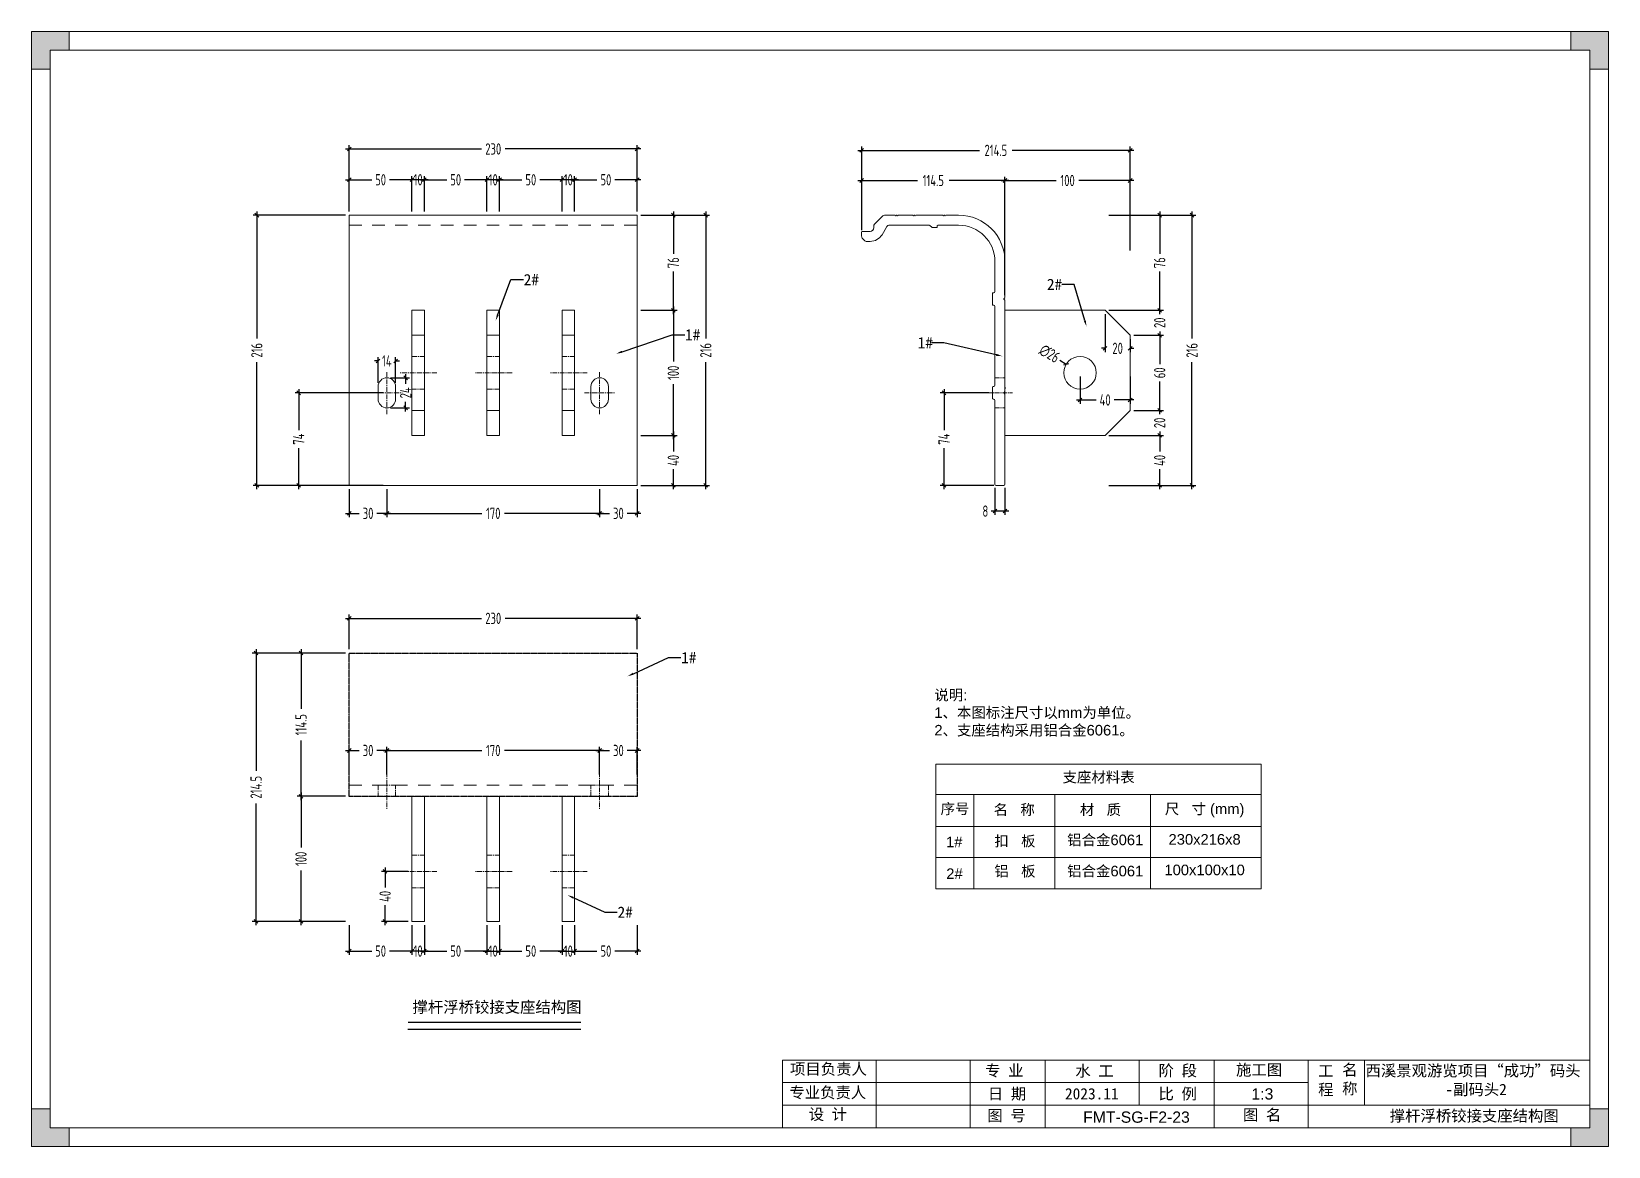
# Model space of a CAD drawing. Header units: millimetres. Extents: x 136606 to 1231039, y 82794 to 127364.
# Drawn here: x 956499 to 957759, y 126455 to 127346 of the extents above; entities that cross this region are included whole.
import ezdxf
from ezdxf import colors
from ezdxf.entities.mleader import LeaderData, LeaderLine
from ezdxf.math import Vec2, Vec3

# ---------------------------------------------------------------- set-up
doc = ezdxf.new("R2010")
doc.units = ezdxf.units.MM
for name, pattern in [('CENTER', [0.6, 0.375, -0.075, 0.075, -0.075]), ('CENTER2', [28.575, 19.05, -3.175, 3.175, -3.175]), ('DASH', [0.35, 0.25, -0.1])]:
    doc.linetypes.add(name, pattern=pattern)
doc.layers.add('HR-dimension', color=9, linetype='Continuous')
doc.layers.add('标注', color=9, linetype='Continuous')
for name, color, linetype, lineweight in [('加强板', 140, 'Continuous', 18), ('图框', 7, 'Continuous', 13), ('型材', 7, 'Continuous', 15), ('扣板', 7, 'Continuous', 9), ('文本', 3, 'Continuous', 13), ('结构', 4, 'Continuous', 18), ('虚线', 1, 'CENTER2', 0)]:
    doc.layers.add(name, color=color, linetype=linetype, lineweight=lineweight)
doc.styles.add('Arial', font='arial.ttf')
doc.styles.add('hztxt', font='ros1.shx', dxfattribs={"width": 0.8, "bigfont": 'hztxt.shx'})
doc.styles.get("Standard").update_dxf_attribs({"font": 'arial.ttf'})
doc.dimstyles.new('DIM-3', dxfattribs={"dimscale": 3, "dimtxt": 3, "dimasz": 1, "dimexe": 1, "dimexo": 1, "dimgap": 1, "dimtad": 0, "dimdec": 1, "dimrnd": 0.0005, "dimzin": 9, "dimdsep": 46, "dimtxsty": 'hztxt', "dimblk": 'OBLIQUE', "dimcen": 0, "dimdle": 1, "dimclrd": 9, "dimclre": 9, "dimclrt": 2, "dimazin": 2, "dimtfac": 1, "dimtdec": 1, "dimtofl": 0, "dimtmove": 0, "dimatfit": 3, "dimfxl": 1, "dimarcsym": 2})

msp = doc.modelspace()

# ---------------------------------------------------------------- texts
at = {"layer": '文本', "style": 'Arial'}
for p in [(957326.7259, 126695.4182), (957326.7259, 126670.5217)]:
    msp.add_text('铝合金6061', height=8.4375, dxfattribs=at).set_placement(p)
at = {"layer": '文本', "insert": (957220.5615, 126819.6548), "char_height": 8.4375, "attachment_point": 1, "style": 'Arial'}
msp.add_mtext_dynamic_manual_height_columns('{\\fSimSun|b0|i0|c134|p2;说明}:\\P1{\\fSimSun|b0|i0|c134|p2;、本图标注尺寸以}mm{\\fSimSun|b0|i0|c134|p2;为单位。\\P}2{\\fSimSun|b0|i0|c134|p2;、支座结构采用铝合金}6061{\\fSimSun|b0|i0|c134|p2;。}', width=203.497461, gutter_width=12.5, heights=[0], dxfattribs=at)
at = {"layer": '文本', "char_height": 8.4375, "attachment_point": 5, "style": 'Arial'}
for s, insert in [('支座材料表', (957351.7802, 126749.3536)), ('序号', (957237.0269, 126724.0597)), ('尺   寸 (mm)', (957436.4923, 126723.161)), ('名   称', (957284.3827, 126723.345)), ('材   质', (957353.245, 126723.345)), ('1#', (957236.4498, 126698.0262)), ('扣   板', (957284.9287, 126698.2334)), ('230x216x8', (957436.4923, 126700.0003)), ('铝   板', (957284.9287, 126674.2357)), ('100x100x10', (957436.4923, 126675.5884)), ('2#', (957236.6004, 126672.6348))]:
    msp.add_mtext(s, dxfattribs=dict(at, insert=insert))
at = {"layer": '文本', "color": 6, "char_height": 9, "attachment_point": 1, "style": 'Arial'}
for s, width, gutter_width, heights, insert in [('撑杆浮桥铰接支座结构图', 164.493338, 1.4062, [0], (956803.6236, 126570.54)), ('1:3', 19.702496, 1.4062, [0], (957473.9354, 126501.1484)), ('{\\C256;FMT-SG-F2-23}', 69.470087, 0, [9.4744], (957339.4607, 126482.6042)), ('撑杆浮桥铰接支座结构图', 164.493338, 1.4062, [0], (957584.4105, 126483.6736))]:
    msp.add_mtext_dynamic_manual_height_columns(s, width=width, gutter_width=gutter_width, heights=heights, dxfattribs=dict(at, insert=insert))

# ---------------------------------------------------------------- blocks, each defined once
blk = doc.blocks.new('GW-TK')
at = {"layer": '图框', "linetype": 'Continuous', "lineweight": 0}
h = blk.add_hatch(color=256, dxfattribs=at)
h.dxf.hatch_style = 1
h.paths.add_polyline_path([(927183.55, 464715.01), (927183.55, 464705.01), (927188.55, 464705.01), (927188.55, 464710.01), (927193.56, 464710.01), (927193.56, 464715.01)])
h = blk.add_hatch(color=256, dxfattribs=at)
h.dxf.hatch_style = 1
h.paths.add_polyline_path([(927593.55, 464715.01), (927593.55, 464710.01), (927598.55, 464710.01), (927598.55, 464705.01), (927603.55, 464705.01), (927603.55, 464715.01)])
h = blk.add_hatch(color=256, dxfattribs=at)
h.dxf.hatch_style = 1
h.paths.add_polyline_path([(927193.56, 464418.01), (927193.56, 464423.01), (927188.55, 464423.01), (927188.55, 464428.01), (927183.55, 464428.01), (927183.55, 464418.01)])
h = blk.add_hatch(color=256, dxfattribs=at)
h.dxf.hatch_style = 1
h.paths.add_polyline_path([(927603.55, 464418.01), (927603.55, 464428.01), (927598.55, 464428.01), (927598.55, 464423.01), (927593.55, 464423.01), (927593.55, 464418.01)])
at = {"layer": '图框', "linetype": 'Continuous'}
for p, q in [((927383.55, 464441.02), (927383.55, 464423.01)), ((927408.55, 464441.02), (927408.55, 464423.01)), ((927433.55, 464441.02), (927433.55, 464423.01)), ((927453.55, 464441.02), (927453.55, 464423.01)), ((927478.55, 464441.02), (927478.55, 464429.01)), ((927498.55, 464441.02), (927498.55, 464423.01)), ((927523.55, 464441.02), (927523.55, 464423.01)), ((927538.55, 464441.02), (927538.55, 464429.01)), ((927383.55, 464435.01), (927523.55, 464435.01)), ((927451.56, 464429.01), (927383.55, 464429.01)), ((927383.55, 464429.01), (927598.55, 464429.01))]:
    blk.add_line(p, q, dxfattribs=at)
at = {"layer": '图框', "linetype": 'Continuous', "lineweight": 0}
for points in [[(927188.55, 464705.01), (927188.55, 464710.01), (927193.56, 464710.01), (927193.56, 464715.01), (927183.55, 464715.01), (927183.55, 464705.01)], [(927598.55, 464705.01), (927598.55, 464710.01), (927593.55, 464710.01), (927593.55, 464715.01), (927603.55, 464715.01), (927603.55, 464705.01)], [(927188.55, 464428.01), (927188.55, 464423.01), (927193.56, 464423.01), (927193.56, 464418.01), (927183.55, 464418.01), (927183.55, 464428.01)], [(927598.55, 464428.01), (927598.55, 464423.01), (927593.55, 464423.01), (927593.55, 464418.01), (927603.55, 464418.01), (927603.55, 464428.01)]]:
    blk.add_lwpolyline(points, close=True, dxfattribs=at)
at = {"layer": '图框'}
for points in [[(927183.55, 464715.01), (927603.55, 464715.01), (927603.55, 464418.01), (927183.55, 464418.01)], [(927188.55, 464710.01), (927598.55, 464710.01), (927598.55, 464423.01), (927188.55, 464423.01)]]:
    blk.add_lwpolyline(points, close=True, dxfattribs=at)
at = {"layer": '图框', "linetype": 'Continuous'}
blk.add_lwpolyline([(927383.55, 464441.02), (927598.55, 464441.02)], dxfattribs=at)
at = {"layer": '图框', "linetype": 'Continuous', "char_height": 3, "attachment_point": 1}
for s, width, heights, insert in [('{\\fSimSun|b0|i0|c134|p2;项目负责人}', 26.0225, [0], (927385.56, 464440.15)), ('{\\fSimSun|b0|i0|c134|p2;专 业}', 12.8345, [0], (927437.53, 464439.73)), ('{\\fSimSun|b0|i0|c134|p2;阶 段}', 17.4775, [0], (927483.73, 464439.73)), ('{\\fSimSun|b0|i0|c134|p2;工 程}', 5.2119, [0], (927526.21, 464439.66)), ('{\\fSimSun|b0|i0|c134|p2;名 称}', 5.2119, [0], (927532.62, 464439.93)), ('{\\fSimSun|b0|i0|c134|p2;专业负责人}', 24.6361, [2.04], (927385.39, 464433.9)), ('{\\fSimSun|b0|i0|c134|p2;日 期}', 11.224, [0], (927438.25, 464433.55)), ('{\\fSimSun|b0|i0|c134|p2;比 例}', 10.9146, [0], (927483.71, 464433.55)), ('{\\fSimSun|b0|i0|c134|p2;设 计}', 16.2353, [0], (927390.55, 464428.09)), ('{\\fSimSun|b0|i0|c134|p2;图 号}', 23.6261, [0], (927438.11, 464427.75)), ('{\\fSimSun|b0|i0|c134|p2;图 名}', 12.066, [0], (927506.19, 464427.94))]:
    blk.add_mtext_dynamic_manual_height_columns(s, width=width, gutter_width=17.5, heights=heights, dxfattribs=dict(at, insert=insert))
at = {"layer": '图框', "color": 3, "linetype": 'Continuous', "char_height": 3, "attachment_point": 1}
for s, width, insert in [('{\\fSimSun|b0|i0|c134|p2;水 工}', 11.224, (927461.55, 464439.63)), ('\\pt9;{\\fSimSun|b0|i0|c134|p2;施工图}', 18.6303, (927504.36, 464439.94)), ('\\pi0.39911,t9.39911;{\\fSimSun|b0|i0|c134|p2;西溪景观游览项目“成功”码头\\P\\pi21.67411,t30.67411;-副码头2}', 60.0149, (927538.45, 464439.71)), ('{\\fSimSun|b0|i0|c134|p2;2023.11}', 11.224, (927458.8, 464433.55))]:
    blk.add_mtext_dynamic_manual_height_columns(s, width=width, gutter_width=17.5, heights=[0], dxfattribs=dict(at, insert=insert))
blk = doc.blocks.new('_Oblique')
at = {"color": 0, "linetype": 'ByBlock', "lineweight": -2}
blk.add_line((-0.5, -0.5), (0.5, 0.5), dxfattribs=at)
blk = doc.blocks.new('*D2378')
at = {"layer": 'Defpoints', "color": 0, "ltscale": 10, "transparency": 16777216}
for p in [(956679.2, 127198.9), (956753.1, 127198.9), (956753.1, 126982.9)]:
    blk.add_point(p, dxfattribs=at)
at = {"layer": 'HR-dimension', "color": 9, "lineweight": -2, "ltscale": 10, "transparency": 16777216}
for p, q in [((956750.1, 127198.9), (956676.2, 127198.9)), ((956679.2, 127201.9), (956679.2, 127100.4)), ((956679.2, 126979.9), (956679.2, 127081.4)), ((956750.1, 126982.9), (956676.2, 126982.9))]:
    blk.add_line(p, q, dxfattribs=at)
at = {"layer": 'HR-dimension', "color": 9, "lineweight": -2, "ltscale": 10, "transparency": 16777216, "xscale": 3, "yscale": 3, "zscale": 3}
for p, rotation in [((956679.2, 127198.9), 90), ((956679.2, 126982.9), 270)]:
    blk.add_blockref('_Oblique', p, dxfattribs=dict(at, rotation=rotation))
at = {"layer": 'HR-dimension', "color": 2, "ltscale": 10, "transparency": 16777216, "insert": (956679.2, 127090.9), "char_height": 9, "attachment_point": 5, "rotation": 90, "style": 'hztxt'}
blk.add_mtext('216', dxfattribs=at)
blk = doc.blocks.new('*D2379')
at = {"layer": 'Defpoints', "color": 0, "ltscale": 10, "transparency": 16777216}
for p in [(956753.1, 127251.8), (956753.1, 127198.9), (956983.1, 127198.9)]:
    blk.add_point(p, dxfattribs=at)
at = {"layer": 'HR-dimension', "color": 9, "lineweight": -2, "ltscale": 10, "transparency": 16777216}
for p, q in [((956750.1, 127251.8), (956858.6, 127251.8)), ((956753.1, 127201.9), (956753.1, 127254.8)), ((956986.1, 127251.8), (956877.6, 127251.8)), ((956983.1, 127201.9), (956983.1, 127254.8))]:
    blk.add_line(p, q, dxfattribs=at)
at = {"layer": 'HR-dimension', "color": 9, "lineweight": -2, "ltscale": 10, "transparency": 16777216, "xscale": 3, "yscale": 3, "zscale": 3, "rotation": 180}
blk.add_blockref('_Oblique', (956753.1, 127251.8), dxfattribs=at)
at = {"layer": 'HR-dimension', "color": 9, "lineweight": -2, "ltscale": 10, "transparency": 16777216, "xscale": 3, "yscale": 3, "zscale": 3}
blk.add_blockref('_Oblique', (956983.1, 127251.8), dxfattribs=at)
at = {"layer": 'HR-dimension', "color": 2, "ltscale": 10, "transparency": 16777216, "insert": (956868.1, 127251.8), "char_height": 9, "attachment_point": 5, "style": 'hztxt'}
blk.add_mtext('230', dxfattribs=at)
blk = doc.blocks.new('*D2380')
at = {"layer": 'Defpoints', "color": 0, "ltscale": 10, "transparency": 16777216}
for p in [(956753.1, 126734.5), (956714.5, 126634.5), (956753.1, 126634.5)]:
    blk.add_point(p, dxfattribs=at)
at = {"layer": 'HR-dimension', "color": 9, "lineweight": -2, "ltscale": 10, "transparency": 16777216}
for p, q in [((956750.1, 126734.5), (956711.5, 126734.5)), ((956714.5, 126737.5), (956714.5, 126693.6)), ((956714.5, 126631.5), (956714.5, 126675.3)), ((956750.1, 126634.5), (956711.5, 126634.5))]:
    blk.add_line(p, q, dxfattribs=at)
at = {"layer": 'HR-dimension', "color": 9, "lineweight": -2, "ltscale": 10, "transparency": 16777216, "xscale": 3, "yscale": 3, "zscale": 3}
for p, rotation in [((956714.5, 126734.5), 90), ((956714.5, 126634.5), 270)]:
    blk.add_blockref('_Oblique', p, dxfattribs=dict(at, rotation=rotation))
at = {"layer": 'HR-dimension', "color": 2, "ltscale": 10, "transparency": 16777216, "insert": (956714.5, 126684.5), "char_height": 9, "attachment_point": 5, "rotation": 90, "style": 'hztxt'}
blk.add_mtext('100', dxfattribs=at)
blk = doc.blocks.new('*D2251')
at = {"layer": 'Defpoints', "color": 0, "ltscale": 10, "transparency": 16777216}
for p in [(956678.6, 126849), (956753.1, 126849), (956753.1, 126634.5)]:
    blk.add_point(p, dxfattribs=at)
at = {"layer": 'HR-dimension', "color": 9, "lineweight": -2, "ltscale": 10, "transparency": 16777216}
for p, q in [((956750.1, 126849), (956675.6, 126849)), ((956678.6, 126852), (956678.6, 126754.8)), ((956678.6, 126631.5), (956678.6, 126728.6)), ((956750.1, 126634.5), (956675.6, 126634.5))]:
    blk.add_line(p, q, dxfattribs=at)
at = {"layer": 'HR-dimension', "color": 9, "lineweight": -2, "ltscale": 10, "transparency": 16777216, "xscale": 3, "yscale": 3, "zscale": 3}
for p, rotation in [((956678.6, 126849), 90), ((956678.6, 126634.5), 270)]:
    blk.add_blockref('_Oblique', p, dxfattribs=dict(at, rotation=rotation))
at = {"layer": 'HR-dimension', "color": 2, "ltscale": 10, "transparency": 16777216, "insert": (956678.6, 126741.7), "char_height": 9, "attachment_point": 5, "rotation": 90, "style": 'hztxt'}
blk.add_mtext('214.5', dxfattribs=at)
blk = doc.blocks.new('*D2252')
at = {"color": 9, "lineweight": -2, "transparency": 16777216}
for p, q in [((956750.1, 126876.7), (956858.6, 126876.7)), ((956753.1, 126852), (956753.1, 126879.7)), ((956986.1, 126876.7), (956877.6, 126876.7)), ((956983.1, 126852), (956983.1, 126879.7))]:
    blk.add_line(p, q, dxfattribs=at)
at = {"layer": 'Defpoints', "color": 0, "transparency": 16777216}
for p in [(956753.1, 126876.7), (956753.1, 126849), (956983.1, 126849)]:
    blk.add_point(p, dxfattribs=at)
at = {"color": 9, "lineweight": -2, "transparency": 16777216, "xscale": 3, "yscale": 3, "zscale": 3, "rotation": 180}
blk.add_blockref('_Oblique', (956753.1, 126876.7), dxfattribs=at)
at = {"color": 9, "lineweight": -2, "transparency": 16777216, "xscale": 3, "yscale": 3, "zscale": 3}
blk.add_blockref('_Oblique', (956983.1, 126876.7), dxfattribs=at)
at = {"color": 2, "transparency": 16777216, "insert": (956868.1, 126876.7), "char_height": 9, "attachment_point": 5, "style": 'hztxt'}
blk.add_mtext('230', dxfattribs=at)
blk = doc.blocks.new('*D2253')
at = {"layer": 'Defpoints', "color": 0, "ltscale": 10, "transparency": 16777216}
for p in [(957267, 127056.9), (957228.3, 126982.9), (957271, 126982.9)]:
    blk.add_point(p, dxfattribs=at)
at = {"layer": 'HR-dimension', "color": 9, "lineweight": -2, "ltscale": 10, "transparency": 16777216}
for p, q in [((957228.3, 127059.9), (957228.3, 127027.1)), ((957264, 127056.9), (957225.3, 127056.9)), ((957228.3, 126979.9), (957228.3, 127012.7)), ((957268, 126982.9), (957225.3, 126982.9))]:
    blk.add_line(p, q, dxfattribs=at)
at = {"layer": 'HR-dimension', "color": 9, "lineweight": -2, "ltscale": 10, "transparency": 16777216, "xscale": 3, "yscale": 3, "zscale": 3}
for p, rotation in [((957228.3, 127056.9), 90), ((957228.3, 126982.9), 270)]:
    blk.add_blockref('_Oblique', p, dxfattribs=dict(at, rotation=rotation))
at = {"layer": 'HR-dimension', "color": 2, "ltscale": 10, "transparency": 16777216, "insert": (957228.3, 127019.9), "char_height": 9, "attachment_point": 5, "rotation": 90, "style": 'hztxt'}
blk.add_mtext('74', dxfattribs=at)
blk = doc.blocks.new('*D2254')
at = {"color": 9, "lineweight": -2, "transparency": 16777216}
for p, q in [((957159.5, 127226.6), (957207, 127226.6)), ((957162.5, 127186.8), (957162.5, 127229.6)), ((957280, 127226.6), (957232.4, 127226.6)), ((957277, 127134.9), (957277, 127229.6))]:
    blk.add_line(p, q, dxfattribs=at)
at = {"layer": 'Defpoints', "color": 0, "transparency": 16777216}
for p in [(957162.5, 127226.6), (957162.5, 127183.8), (957277, 127131.9)]:
    blk.add_point(p, dxfattribs=at)
at = {"color": 9, "lineweight": -2, "transparency": 16777216, "xscale": 3, "yscale": 3, "zscale": 3, "rotation": 180}
blk.add_blockref('_Oblique', (957162.5, 127226.6), dxfattribs=at)
at = {"color": 9, "lineweight": -2, "transparency": 16777216, "xscale": 3, "yscale": 3, "zscale": 3}
blk.add_blockref('_Oblique', (957277, 127226.6), dxfattribs=at)
at = {"color": 2, "transparency": 16777216, "insert": (957219.7, 127226.6), "char_height": 9, "attachment_point": 5, "style": 'hztxt'}
blk.add_mtext('114.5', dxfattribs=at)
blk = doc.blocks.new('*D2255')
at = {"color": 9, "lineweight": -2, "transparency": 16777216}
for p, q in [((957274, 127226.6), (957317.9, 127226.6)), ((957277, 127134.9), (957277, 127229.6)), ((957380, 127226.6), (957336.1, 127226.6)), ((957377, 127170.7), (957377, 127229.6))]:
    blk.add_line(p, q, dxfattribs=at)
at = {"layer": 'Defpoints', "color": 0, "transparency": 16777216}
for p in [(957277, 127226.6), (957377, 127167.7), (957277, 127131.9)]:
    blk.add_point(p, dxfattribs=at)
at = {"color": 9, "lineweight": -2, "transparency": 16777216, "xscale": 3, "yscale": 3, "zscale": 3, "rotation": 180}
blk.add_blockref('_Oblique', (957277, 127226.6), dxfattribs=at)
at = {"color": 9, "lineweight": -2, "transparency": 16777216, "xscale": 3, "yscale": 3, "zscale": 3}
blk.add_blockref('_Oblique', (957377, 127226.6), dxfattribs=at)
at = {"color": 2, "transparency": 16777216, "insert": (957327, 127226.6), "char_height": 9, "attachment_point": 5, "style": 'hztxt'}
blk.add_mtext('100', dxfattribs=at)
blk = doc.blocks.new('*D2256')
at = {"color": 9, "lineweight": -2, "transparency": 16777216}
for p, q in [((957159.5, 127250.7), (957256.6, 127250.7)), ((957162.5, 127186.8), (957162.5, 127253.7)), ((957380, 127250.7), (957282.8, 127250.7)), ((957377, 127175), (957377, 127253.7))]:
    blk.add_line(p, q, dxfattribs=at)
at = {"layer": 'Defpoints', "color": 0, "transparency": 16777216}
for p in [(957377, 127250.7), (957162.5, 127183.8), (957377, 127172)]:
    blk.add_point(p, dxfattribs=at)
at = {"color": 9, "lineweight": -2, "transparency": 16777216, "xscale": 3, "yscale": 3, "zscale": 3, "rotation": 180}
blk.add_blockref('_Oblique', (957162.5, 127250.7), dxfattribs=at)
at = {"color": 9, "lineweight": -2, "transparency": 16777216, "xscale": 3, "yscale": 3, "zscale": 3}
blk.add_blockref('_Oblique', (957377, 127250.7), dxfattribs=at)
at = {"color": 2, "transparency": 16777216, "insert": (957269.7, 127250.7), "char_height": 9, "attachment_point": 5, "style": 'hztxt'}
blk.add_mtext('214.5', dxfattribs=at)
blk = doc.blocks.new('*U2218')
at = {"layer": '虚线', "color": 252}
blk.add_lwpolyline([(0, -5), (0, 5)], dxfattribs=at)
blk = doc.blocks.new('*U2219')
at = {"color": 0, "linetype": 'ByBlock', "lineweight": -2, "transparency": 16777216}
for p in [(0, 219.6), (0, 201.3), (0, 183), (0, 164.7), (0, 146.4), (0, 128.1), (0, 109.8), (0, 91.5), (0, 73.2), (0, 54.9), (0, 36.6), (0, 18.3), (0, 0)]:
    blk.add_blockref('*U2218', p, dxfattribs=at)
blk = doc.blocks.new('*U2214')
at = {"layer": '虚线', "color": 252}
blk.add_lwpolyline([(0, -5), (0, 5)], dxfattribs=at)
blk = doc.blocks.new('*U2215')
at = {"color": 0, "linetype": 'ByBlock', "lineweight": -2, "transparency": 16777216}
for p in [(0, 219.6), (0, 201.3), (0, 183), (0, 164.7), (0, 146.4), (0, 128.1), (0, 109.8), (0, 91.5), (0, 73.2), (0, 54.9), (0, 36.6), (0, 18.3), (0, 0)]:
    blk.add_blockref('*U2214', p, dxfattribs=at)
blk = doc.blocks.new('*D2257')
at = {"layer": 'Defpoints', "color": 0, "ltscale": 10, "transparency": 16777216}
for p in [(956983.1, 127227.2), (956933.1, 127198.9), (956983.1, 127198.9)]:
    blk.add_point(p, dxfattribs=at)
at = {"layer": 'HR-dimension', "color": 9, "lineweight": -2, "ltscale": 10, "transparency": 16777216}
for p, q in [((956930.1, 127227.2), (956951, 127227.2)), ((956933.1, 127201.9), (956933.1, 127230.2)), ((956986.1, 127227.2), (956965.2, 127227.2)), ((956983.1, 127201.9), (956983.1, 127230.2))]:
    blk.add_line(p, q, dxfattribs=at)
at = {"layer": 'HR-dimension', "color": 9, "lineweight": -2, "ltscale": 10, "transparency": 16777216, "xscale": 3, "yscale": 3, "zscale": 3, "rotation": 180}
blk.add_blockref('_Oblique', (956933.1, 127227.2), dxfattribs=at)
at = {"layer": 'HR-dimension', "color": 9, "lineweight": -2, "ltscale": 10, "transparency": 16777216, "xscale": 3, "yscale": 3, "zscale": 3}
blk.add_blockref('_Oblique', (956983.1, 127227.2), dxfattribs=at)
at = {"layer": 'HR-dimension', "color": 2, "ltscale": 10, "transparency": 16777216, "insert": (956958.1, 127227.2), "char_height": 9, "attachment_point": 5, "style": 'hztxt'}
blk.add_mtext('50', dxfattribs=at)
blk = doc.blocks.new('*D2258')
at = {"color": 9, "lineweight": -2, "transparency": 16777216}
for p, q in [((956750.1, 126849), (956711.5, 126849)), ((956714.5, 126852), (956714.5, 126804.4)), ((956714.5, 126731.5), (956714.5, 126779)), ((956750.1, 126734.5), (956711.5, 126734.5))]:
    blk.add_line(p, q, dxfattribs=at)
at = {"layer": 'Defpoints', "color": 0, "transparency": 16777216}
for p in [(956714.5, 126849), (956753.1, 126849), (956753.1, 126734.5)]:
    blk.add_point(p, dxfattribs=at)
at = {"color": 9, "lineweight": -2, "transparency": 16777216, "xscale": 3, "yscale": 3, "zscale": 3}
for p, rotation in [((956714.5, 126849), 90), ((956714.5, 126734.5), 270)]:
    blk.add_blockref('_Oblique', p, dxfattribs=dict(at, rotation=rotation))
at = {"color": 2, "transparency": 16777216, "insert": (956714.5, 126791.7), "char_height": 9, "attachment_point": 5, "rotation": 90, "style": 'hztxt'}
blk.add_mtext('114.5', dxfattribs=at)
blk = doc.blocks.new('*D2259')
at = {"color": 9, "lineweight": -2, "transparency": 16777216}
for p, q in [((956753.1, 126979.9), (956753.1, 126957.6)), ((956783.1, 126979.9), (956783.1, 126957.6)), ((956750.1, 126960.6), (956761, 126960.6)), ((956786.1, 126960.6), (956775.2, 126960.6))]:
    blk.add_line(p, q, dxfattribs=at)
at = {"layer": 'Defpoints', "color": 0, "transparency": 16777216}
for p in [(956753.1, 126982.9), (956783.1, 126982.9), (956753.1, 126960.6)]:
    blk.add_point(p, dxfattribs=at)
at = {"color": 9, "lineweight": -2, "transparency": 16777216, "xscale": 3, "yscale": 3, "zscale": 3, "rotation": 180}
blk.add_blockref('_Oblique', (956753.1, 126960.6), dxfattribs=at)
at = {"color": 9, "lineweight": -2, "transparency": 16777216, "xscale": 3, "yscale": 3, "zscale": 3}
blk.add_blockref('_Oblique', (956783.1, 126960.6), dxfattribs=at)
at = {"color": 2, "transparency": 16777216, "insert": (956768.1, 126960.6), "char_height": 9, "attachment_point": 5, "style": 'hztxt'}
blk.add_mtext('30', dxfattribs=at)
blk = doc.blocks.new('*D2260')
at = {"color": 9, "lineweight": -2, "transparency": 16777216}
for p, q in [((956783.1, 126979.9), (956783.1, 126957.6)), ((956953.1, 126979.9), (956953.1, 126957.6)), ((956780.1, 126960.6), (956859, 126960.6)), ((956956.1, 126960.6), (956877.2, 126960.6))]:
    blk.add_line(p, q, dxfattribs=at)
at = {"layer": 'Defpoints', "color": 0, "transparency": 16777216}
for p in [(956783.1, 126982.9), (956953.1, 126982.9), (956953.1, 126960.6)]:
    blk.add_point(p, dxfattribs=at)
at = {"color": 9, "lineweight": -2, "transparency": 16777216, "xscale": 3, "yscale": 3, "zscale": 3, "rotation": 180}
blk.add_blockref('_Oblique', (956783.1, 126960.6), dxfattribs=at)
at = {"color": 9, "lineweight": -2, "transparency": 16777216, "xscale": 3, "yscale": 3, "zscale": 3}
blk.add_blockref('_Oblique', (956953.1, 126960.6), dxfattribs=at)
at = {"color": 2, "transparency": 16777216, "insert": (956868.1, 126960.6), "char_height": 9, "attachment_point": 5, "style": 'hztxt'}
blk.add_mtext('170', dxfattribs=at)
blk = doc.blocks.new('*D2261')
at = {"color": 9, "lineweight": -2, "transparency": 16777216}
for p, q in [((956953.1, 126979.9), (956953.1, 126957.6)), ((956983.1, 126979.9), (956983.1, 126957.6)), ((956950.1, 126960.6), (956961, 126960.6)), ((956986.1, 126960.6), (956975.2, 126960.6))]:
    blk.add_line(p, q, dxfattribs=at)
at = {"layer": 'Defpoints', "color": 0, "transparency": 16777216}
for p in [(956953.1, 126982.9), (956983.1, 126982.9), (956983.1, 126960.6)]:
    blk.add_point(p, dxfattribs=at)
at = {"color": 9, "lineweight": -2, "transparency": 16777216, "xscale": 3, "yscale": 3, "zscale": 3, "rotation": 180}
blk.add_blockref('_Oblique', (956953.1, 126960.6), dxfattribs=at)
at = {"color": 9, "lineweight": -2, "transparency": 16777216, "xscale": 3, "yscale": 3, "zscale": 3}
blk.add_blockref('_Oblique', (956983.1, 126960.6), dxfattribs=at)
at = {"color": 2, "transparency": 16777216, "insert": (956968.1, 126960.6), "char_height": 9, "attachment_point": 5, "style": 'hztxt'}
blk.add_mtext('30', dxfattribs=at)
blk = doc.blocks.new('*D2262')
at = {"color": 9, "lineweight": -2, "transparency": 16777216}
for p, q in [((956798.1, 127071.9), (956798.1, 127064.1)), ((956786.1, 127068.9), (956801.1, 127068.9)), ((956786.1, 127044.9), (956801.1, 127044.9)), ((956798.1, 127041.9), (956798.1, 127049.7))]:
    blk.add_line(p, q, dxfattribs=at)
at = {"layer": 'Defpoints', "color": 0, "transparency": 16777216}
for p in [(956783.1, 127068.9), (956783.1, 127044.9), (956798.1, 127044.9)]:
    blk.add_point(p, dxfattribs=at)
at = {"color": 9, "lineweight": -2, "transparency": 16777216, "xscale": 3, "yscale": 3, "zscale": 3}
for p, rotation in [((956798.1, 127068.9), 90), ((956798.1, 127044.9), 270)]:
    blk.add_blockref('_Oblique', p, dxfattribs=dict(at, rotation=rotation))
at = {"color": 2, "transparency": 16777216, "insert": (956798.1, 127056.9), "char_height": 9, "attachment_point": 5, "rotation": 90, "style": 'hztxt'}
blk.add_mtext('24', dxfattribs=at)
blk = doc.blocks.new('*D2263')
at = {"color": 9, "lineweight": -2, "transparency": 16777216}
for p, q in [((956776.1, 127064.9), (956776.1, 127085.4)), ((956790.1, 127064.9), (956790.1, 127085.4)), ((956776.1, 127082.4), (956773.1, 127082.4)), ((956790.1, 127082.4), (956793.1, 127082.4))]:
    blk.add_line(p, q, dxfattribs=at)
at = {"layer": 'Defpoints', "color": 0, "transparency": 16777216}
for p in [(956776.1, 127082.4), (956776.1, 127061.9), (956790.1, 127061.9)]:
    blk.add_point(p, dxfattribs=at)
at = {"color": 9, "lineweight": -2, "transparency": 16777216, "xscale": 3, "yscale": 3, "zscale": 3}
blk.add_blockref('_Oblique', (956776.1, 127082.4), dxfattribs=at)
at = {"color": 9, "lineweight": -2, "transparency": 16777216, "xscale": 3, "yscale": 3, "zscale": 3, "rotation": 180}
blk.add_blockref('_Oblique', (956790.1, 127082.4), dxfattribs=at)
at = {"color": 2, "transparency": 16777216, "insert": (956783.1, 127082.4), "char_height": 9, "attachment_point": 5, "style": 'hztxt'}
blk.add_mtext('14', dxfattribs=at)
blk = doc.blocks.new('*U2216')
at = {"layer": '结构', "color": 4}
blk.add_lwpolyline([(-7, -5), (-7, 5, -1), (7, 5), (7, -5, -1)], format="xyb", close=True, dxfattribs=at)
at = {"layer": '虚线', "color": 1, "linetype": 'CENTER', "ltscale": 10}
for p, q in [((0, -17.1), (0, 17.1)), ((-12.1, 0), (12.1, 0))]:
    blk.add_line(p, q, dxfattribs=at)
blk = doc.blocks.new('*U2217')
at = {"color": 0, "linetype": 'ByBlock', "lineweight": -2, "transparency": 16777216}
for p in [(0, 0), (170, 0)]:
    blk.add_blockref('*U2216', p, dxfattribs=at)
blk = doc.blocks.new('*D2264')
at = {"color": 9, "lineweight": -2, "transparency": 16777216}
for p, q in [((956750.1, 126771.1), (956761, 126771.1)), ((956753.1, 126751.8), (956753.1, 126774.1)), ((956786.1, 126771.1), (956775.2, 126771.1)), ((956783.1, 126751.8), (956783.1, 126774.1))]:
    blk.add_line(p, q, dxfattribs=at)
at = {"layer": 'Defpoints', "color": 0, "transparency": 16777216}
for p in [(956753.1, 126771.1), (956753.1, 126748.8), (956783.1, 126748.8)]:
    blk.add_point(p, dxfattribs=at)
at = {"color": 9, "lineweight": -2, "transparency": 16777216, "xscale": 3, "yscale": 3, "zscale": 3, "rotation": 180}
blk.add_blockref('_Oblique', (956753.1, 126771.1), dxfattribs=at)
at = {"color": 9, "lineweight": -2, "transparency": 16777216, "xscale": 3, "yscale": 3, "zscale": 3}
blk.add_blockref('_Oblique', (956783.1, 126771.1), dxfattribs=at)
at = {"color": 2, "transparency": 16777216, "insert": (956768.1, 126771.1), "char_height": 9, "attachment_point": 5, "style": 'hztxt'}
blk.add_mtext('30', dxfattribs=at)
blk = doc.blocks.new('*D2265')
at = {"color": 9, "lineweight": -2, "transparency": 16777216}
for p, q in [((956780.1, 126771.1), (956859, 126771.1)), ((956783.1, 126751.8), (956783.1, 126774.1)), ((956956.1, 126771.1), (956877.2, 126771.1)), ((956953.1, 126751.8), (956953.1, 126774.1))]:
    blk.add_line(p, q, dxfattribs=at)
at = {"layer": 'Defpoints', "color": 0, "transparency": 16777216}
for p in [(956953.1, 126771.1), (956783.1, 126748.8), (956953.1, 126748.8)]:
    blk.add_point(p, dxfattribs=at)
at = {"color": 9, "lineweight": -2, "transparency": 16777216, "xscale": 3, "yscale": 3, "zscale": 3, "rotation": 180}
blk.add_blockref('_Oblique', (956783.1, 126771.1), dxfattribs=at)
at = {"color": 9, "lineweight": -2, "transparency": 16777216, "xscale": 3, "yscale": 3, "zscale": 3}
blk.add_blockref('_Oblique', (956953.1, 126771.1), dxfattribs=at)
at = {"color": 2, "transparency": 16777216, "insert": (956868.1, 126771.1), "char_height": 9, "attachment_point": 5, "style": 'hztxt'}
blk.add_mtext('170', dxfattribs=at)
blk = doc.blocks.new('*D2266')
at = {"color": 9, "lineweight": -2, "transparency": 16777216}
for p, q in [((956950.1, 126771.1), (956961, 126771.1)), ((956953.1, 126751.8), (956953.1, 126774.1)), ((956986.1, 126771.1), (956975.2, 126771.1)), ((956983.1, 126751.8), (956983.1, 126774.1))]:
    blk.add_line(p, q, dxfattribs=at)
at = {"layer": 'Defpoints', "color": 0, "transparency": 16777216}
for p in [(956983.1, 126771.1), (956953.1, 126748.8), (956983.1, 126748.8)]:
    blk.add_point(p, dxfattribs=at)
at = {"color": 9, "lineweight": -2, "transparency": 16777216, "xscale": 3, "yscale": 3, "zscale": 3, "rotation": 180}
blk.add_blockref('_Oblique', (956953.1, 126771.1), dxfattribs=at)
at = {"color": 9, "lineweight": -2, "transparency": 16777216, "xscale": 3, "yscale": 3, "zscale": 3}
blk.add_blockref('_Oblique', (956983.1, 126771.1), dxfattribs=at)
at = {"color": 2, "transparency": 16777216, "insert": (956968.1, 126771.1), "char_height": 9, "attachment_point": 5, "style": 'hztxt'}
blk.add_mtext('30', dxfattribs=at)
blk = doc.blocks.new('*D2267')
at = {"color": 9, "lineweight": -2, "transparency": 16777216}
for p, q in [((957269, 126980.9), (957269, 126959.4)), ((957277, 126980.9), (957277, 126959.4)), ((957269, 126962.4), (957266, 126962.4)), ((957280, 126962.4), (957269, 126962.4))]:
    blk.add_line(p, q, dxfattribs=at)
at = {"layer": 'Defpoints', "color": 0, "transparency": 16777216}
for p in [(957269, 126983.9), (957277, 126983.9), (957269, 126962.4)]:
    blk.add_point(p, dxfattribs=at)
at = {"color": 9, "lineweight": -2, "transparency": 16777216, "xscale": 3, "yscale": 3, "zscale": 3, "rotation": 180}
blk.add_blockref('_Oblique', (957269, 126962.4), dxfattribs=at)
at = {"color": 9, "lineweight": -2, "transparency": 16777216, "xscale": 3, "yscale": 3, "zscale": 3}
blk.add_blockref('_Oblique', (957277, 126962.4), dxfattribs=at)
at = {"color": 2, "transparency": 16777216, "insert": (957261.3, 126962.4), "char_height": 9, "attachment_point": 5, "style": 'hztxt'}
blk.add_mtext('8', dxfattribs=at)
blk = doc.blocks.new('*D2381')
at = {"color": 9, "lineweight": -2, "transparency": 16777216}
for p, q in [((957360, 127122.9), (957403.6, 127122.9)), ((957400.6, 127122.9), (957400.6, 127125.9)), ((957380, 127102.9), (957403.6, 127102.9)), ((957400.6, 127102.9), (957400.6, 127099.9))]:
    blk.add_line(p, q, dxfattribs=at)
at = {"layer": 'Defpoints', "color": 0, "transparency": 16777216}
for p in [(957357, 127122.9), (957377, 127102.9), (957400.6, 127102.9)]:
    blk.add_point(p, dxfattribs=at)
at = {"color": 9, "lineweight": -2, "transparency": 16777216, "xscale": 3, "yscale": 3, "zscale": 3}
for p, rotation in [((957400.6, 127122.9), 270), ((957400.6, 127102.9), 90)]:
    blk.add_blockref('_Oblique', p, dxfattribs=dict(at, rotation=rotation))
at = {"color": 2, "transparency": 16777216, "insert": (957400.6, 127112.9), "char_height": 9, "attachment_point": 5, "rotation": 90, "style": 'hztxt'}
blk.add_mtext('20', dxfattribs=at)
blk = doc.blocks.new('*D2382')
at = {"color": 9, "lineweight": -2, "transparency": 16777216}
for p, q in [((957380, 127102.9), (957403.6, 127102.9)), ((957400.6, 127105.9), (957400.6, 127079.9)), ((957400.6, 127039.9), (957400.6, 127066)), ((957380, 127042.9), (957403.6, 127042.9))]:
    blk.add_line(p, q, dxfattribs=at)
at = {"layer": 'Defpoints', "color": 0, "transparency": 16777216}
for p in [(957377, 127102.9), (957377, 127042.9), (957400.6, 127042.9)]:
    blk.add_point(p, dxfattribs=at)
at = {"color": 9, "lineweight": -2, "transparency": 16777216, "xscale": 3, "yscale": 3, "zscale": 3}
for p, rotation in [((957400.6, 127102.9), 90), ((957400.6, 127042.9), 270)]:
    blk.add_blockref('_Oblique', p, dxfattribs=dict(at, rotation=rotation))
at = {"color": 2, "transparency": 16777216, "insert": (957400.6, 127072.9), "char_height": 9, "attachment_point": 5, "rotation": 90, "style": 'hztxt'}
blk.add_mtext('60', dxfattribs=at)
blk = doc.blocks.new('*D2383')
at = {"color": 9, "lineweight": -2, "transparency": 16777216}
for p, q in [((957400.6, 127042.9), (957400.6, 127045.9)), ((957380, 127042.9), (957403.6, 127042.9)), ((957360, 127022.9), (957403.6, 127022.9)), ((957400.6, 127022.9), (957400.6, 127019.9))]:
    blk.add_line(p, q, dxfattribs=at)
at = {"layer": 'Defpoints', "color": 0, "transparency": 16777216}
for p in [(957377, 127042.9), (957357, 127022.9), (957400.6, 127022.9)]:
    blk.add_point(p, dxfattribs=at)
at = {"color": 9, "lineweight": -2, "transparency": 16777216, "xscale": 3, "yscale": 3, "zscale": 3}
for p, rotation in [((957400.6, 127042.9), 270), ((957400.6, 127022.9), 90)]:
    blk.add_blockref('_Oblique', p, dxfattribs=dict(at, rotation=rotation))
at = {"color": 2, "transparency": 16777216, "insert": (957400.6, 127032.9), "char_height": 9, "attachment_point": 5, "rotation": 90, "style": 'hztxt'}
blk.add_mtext('20', dxfattribs=at)
blk = doc.blocks.new('*D2268')
at = {"color": 9, "lineweight": -2, "transparency": 16777216}
for p, q in [((957357, 127119.9), (957357, 127089.5)), ((957377, 127099.9), (957377, 127089.5)), ((957357, 127092.5), (957354, 127092.5)), ((957377, 127092.5), (957380, 127092.5))]:
    blk.add_line(p, q, dxfattribs=at)
at = {"layer": 'Defpoints', "color": 0, "transparency": 16777216}
for p in [(957357, 127122.9), (957377, 127102.9), (957357, 127092.5)]:
    blk.add_point(p, dxfattribs=at)
at = {"color": 9, "lineweight": -2, "transparency": 16777216, "xscale": 3, "yscale": 3, "zscale": 3}
blk.add_blockref('_Oblique', (957357, 127092.5), dxfattribs=at)
at = {"color": 9, "lineweight": -2, "transparency": 16777216, "xscale": 3, "yscale": 3, "zscale": 3, "rotation": 180}
blk.add_blockref('_Oblique', (957377, 127092.5), dxfattribs=at)
at = {"color": 2, "transparency": 16777216, "insert": (957367, 127092.5), "char_height": 9, "attachment_point": 5, "style": 'hztxt'}
blk.add_mtext('20', dxfattribs=at)
blk = doc.blocks.new('*D2384')
at = {"color": 9, "lineweight": -2, "transparency": 16777216}
for p, q in [((957337, 127069.9), (957337, 127048.2)), ((957377, 127069.9), (957377, 127048.2)), ((957334, 127051.2), (957349.9, 127051.2)), ((957380, 127051.2), (957364.1, 127051.2))]:
    blk.add_line(p, q, dxfattribs=at)
at = {"layer": 'Defpoints', "color": 0, "transparency": 16777216}
for p in [(957337, 127072.9), (957377, 127072.9), (957377, 127051.2)]:
    blk.add_point(p, dxfattribs=at)
at = {"color": 9, "lineweight": -2, "transparency": 16777216, "xscale": 3, "yscale": 3, "zscale": 3, "rotation": 180}
blk.add_blockref('_Oblique', (957337, 127051.2), dxfattribs=at)
at = {"color": 9, "lineweight": -2, "transparency": 16777216, "xscale": 3, "yscale": 3, "zscale": 3}
blk.add_blockref('_Oblique', (957377, 127051.2), dxfattribs=at)
at = {"color": 2, "transparency": 16777216, "insert": (957357, 127051.2), "char_height": 9, "attachment_point": 5, "style": 'hztxt'}
blk.add_mtext('40', dxfattribs=at)
blk = doc.blocks.new('*D2269')
at = {"color": 9, "lineweight": -2, "transparency": 16777216}
for p, q in [((957360, 127198.9), (957403.6, 127198.9)), ((957400.6, 127201.9), (957400.6, 127168)), ((957400.6, 127119.9), (957400.6, 127153.8)), ((957360, 127122.9), (957403.6, 127122.9))]:
    blk.add_line(p, q, dxfattribs=at)
at = {"layer": 'Defpoints', "color": 0, "transparency": 16777216}
for p in [(957357, 127198.9), (957400.6, 127198.9), (957357, 127122.9)]:
    blk.add_point(p, dxfattribs=at)
at = {"color": 9, "lineweight": -2, "transparency": 16777216, "xscale": 3, "yscale": 3, "zscale": 3}
for p, rotation in [((957400.6, 127198.9), 90), ((957400.6, 127122.9), 270)]:
    blk.add_blockref('_Oblique', p, dxfattribs=dict(at, rotation=rotation))
at = {"color": 2, "transparency": 16777216, "insert": (957400.6, 127160.9), "char_height": 9, "attachment_point": 5, "rotation": 90, "style": 'hztxt'}
blk.add_mtext('76', dxfattribs=at)
blk = doc.blocks.new('*D2270')
at = {"color": 9, "lineweight": -2, "transparency": 16777216}
for p, q in [((957360, 127022.9), (957403.6, 127022.9)), ((957400.6, 127025.9), (957400.6, 127010)), ((957400.6, 126979.9), (957400.6, 126995.8)), ((957360, 126982.9), (957403.6, 126982.9))]:
    blk.add_line(p, q, dxfattribs=at)
at = {"layer": 'Defpoints', "color": 0, "transparency": 16777216}
for p in [(957357, 127022.9), (957357, 126982.9), (957400.6, 126982.9)]:
    blk.add_point(p, dxfattribs=at)
at = {"color": 9, "lineweight": -2, "transparency": 16777216, "xscale": 3, "yscale": 3, "zscale": 3}
for p, rotation in [((957400.6, 127022.9), 90), ((957400.6, 126982.9), 270)]:
    blk.add_blockref('_Oblique', p, dxfattribs=dict(at, rotation=rotation))
at = {"color": 2, "transparency": 16777216, "insert": (957400.6, 127002.9), "char_height": 9, "attachment_point": 5, "rotation": 90, "style": 'hztxt'}
blk.add_mtext('40', dxfattribs=at)
blk = doc.blocks.new('*D2385')
at = {"color": 9, "lineweight": -2, "transparency": 16777216}
blk.add_line((957320.9, 127083), (957326, 127079.8), dxfattribs=at)
at = {"layer": 'Defpoints', "color": 0, "transparency": 16777216}
for p in [(957326, 127079.8), (957348, 127066)]:
    blk.add_point(p, dxfattribs=at)
at = {"color": 9, "lineweight": -2, "transparency": 16777216, "xscale": 3, "yscale": 3, "zscale": 3, "rotation": 327.9095850338575}
blk.add_blockref('_Oblique', (957326, 127079.8), dxfattribs=at)
at = {"color": 2, "transparency": 16777216, "insert": (957312.6, 127088.2), "char_height": 9, "attachment_point": 5, "rotation": 327.9096, "style": 'hztxt'}
blk.add_mtext('∅26', dxfattribs=at)
blk = doc.blocks.new('*D2271')
at = {"color": 9, "lineweight": -2, "transparency": 16777216}
for p, q in [((957360, 127198.9), (957429.4, 127198.9)), ((957426.4, 127201.9), (957426.4, 127100.4)), ((957426.4, 126979.9), (957426.4, 127081.4)), ((957360, 126982.9), (957429.4, 126982.9))]:
    blk.add_line(p, q, dxfattribs=at)
at = {"layer": 'Defpoints', "color": 0, "transparency": 16777216}
for p in [(957357, 127198.9), (957357, 126982.9), (957426.4, 126982.9)]:
    blk.add_point(p, dxfattribs=at)
at = {"color": 9, "lineweight": -2, "transparency": 16777216, "xscale": 3, "yscale": 3, "zscale": 3}
for p, rotation in [((957426.4, 127198.9), 90), ((957426.4, 126982.9), 270)]:
    blk.add_blockref('_Oblique', p, dxfattribs=dict(at, rotation=rotation))
at = {"color": 2, "transparency": 16777216, "insert": (957426.4, 127090.9), "char_height": 9, "attachment_point": 5, "rotation": 90, "style": 'hztxt'}
blk.add_mtext('216', dxfattribs=at)
blk = doc.blocks.new('*D2272')
at = {"color": 9, "lineweight": -2, "transparency": 16777216}
for p, q in [((956986.1, 127122.9), (957015, 127122.9)), ((957012, 127125.9), (957012, 127082)), ((957012, 127019.9), (957012, 127063.8)), ((956986.1, 127022.9), (957015, 127022.9))]:
    blk.add_line(p, q, dxfattribs=at)
at = {"layer": 'Defpoints', "color": 0, "transparency": 16777216}
for p in [(956983.1, 127122.9), (956983.1, 127022.9), (957012, 127022.9)]:
    blk.add_point(p, dxfattribs=at)
at = {"color": 9, "lineweight": -2, "transparency": 16777216, "xscale": 3, "yscale": 3, "zscale": 3}
for p, rotation in [((957012, 127122.9), 90), ((957012, 127022.9), 270)]:
    blk.add_blockref('_Oblique', p, dxfattribs=dict(at, rotation=rotation))
at = {"color": 2, "transparency": 16777216, "insert": (957012, 127072.9), "char_height": 9, "attachment_point": 5, "rotation": 90, "style": 'hztxt'}
blk.add_mtext('100', dxfattribs=at)
blk = doc.blocks.new('*D2230')
at = {"color": 9, "lineweight": -2, "transparency": 16777216}
for p, q in [((956986.1, 127198.9), (957015, 127198.9)), ((957012, 127201.9), (957012, 127168)), ((957012, 127119.9), (957012, 127153.8)), ((956986.1, 127122.9), (957015, 127122.9))]:
    blk.add_line(p, q, dxfattribs=at)
at = {"layer": 'Defpoints', "color": 0, "transparency": 16777216}
for p in [(956983.1, 127198.9), (957012, 127198.9), (956983.1, 127122.9)]:
    blk.add_point(p, dxfattribs=at)
at = {"color": 9, "lineweight": -2, "transparency": 16777216, "xscale": 3, "yscale": 3, "zscale": 3}
for p, rotation in [((957012, 127198.9), 90), ((957012, 127122.9), 270)]:
    blk.add_blockref('_Oblique', p, dxfattribs=dict(at, rotation=rotation))
at = {"color": 2, "transparency": 16777216, "insert": (957012, 127160.9), "char_height": 9, "attachment_point": 5, "rotation": 90, "style": 'hztxt'}
blk.add_mtext('76', dxfattribs=at)
blk = doc.blocks.new('*D2231')
at = {"color": 9, "lineweight": -2, "transparency": 16777216}
for p, q in [((956986.1, 127022.9), (957015, 127022.9)), ((957012, 127025.9), (957012, 127010)), ((957012, 126979.9), (957012, 126995.8)), ((956986.1, 126982.9), (957015, 126982.9))]:
    blk.add_line(p, q, dxfattribs=at)
at = {"layer": 'Defpoints', "color": 0, "transparency": 16777216}
for p in [(956983.1, 127022.9), (956983.1, 126982.9), (957012, 126982.9)]:
    blk.add_point(p, dxfattribs=at)
at = {"color": 9, "lineweight": -2, "transparency": 16777216, "xscale": 3, "yscale": 3, "zscale": 3}
for p, rotation in [((957012, 127022.9), 90), ((957012, 126982.9), 270)]:
    blk.add_blockref('_Oblique', p, dxfattribs=dict(at, rotation=rotation))
at = {"color": 2, "transparency": 16777216, "insert": (957012, 127002.9), "char_height": 9, "attachment_point": 5, "rotation": 90, "style": 'hztxt'}
blk.add_mtext('40', dxfattribs=at)
blk = doc.blocks.new('*D2232')
at = {"color": 9, "lineweight": -2, "transparency": 16777216}
for p, q in [((956986.1, 127198.9), (957040.9, 127198.9)), ((957037.9, 127201.9), (957037.9, 127100.4)), ((957037.9, 126979.9), (957037.9, 127081.4)), ((956986.1, 126982.9), (957040.9, 126982.9))]:
    blk.add_line(p, q, dxfattribs=at)
at = {"layer": 'Defpoints', "color": 0, "transparency": 16777216}
for p in [(956983.1, 127198.9), (956983.1, 126982.9), (957037.9, 126982.9)]:
    blk.add_point(p, dxfattribs=at)
at = {"color": 9, "lineweight": -2, "transparency": 16777216, "xscale": 3, "yscale": 3, "zscale": 3}
for p, rotation in [((957037.9, 127198.9), 90), ((957037.9, 126982.9), 270)]:
    blk.add_blockref('_Oblique', p, dxfattribs=dict(at, rotation=rotation))
at = {"color": 2, "transparency": 16777216, "insert": (957037.9, 127090.9), "char_height": 9, "attachment_point": 5, "rotation": 90, "style": 'hztxt'}
blk.add_mtext('216', dxfattribs=at)
blk = doc.blocks.new('*D2376')
at = {"color": 9, "lineweight": -2, "transparency": 16777216}
for p, q in [((956712.7, 127059.9), (956712.7, 127027.1)), ((956780.1, 127056.9), (956709.7, 127056.9)), ((956712.7, 126979.9), (956712.7, 127012.7)), ((956780.1, 126982.9), (956709.7, 126982.9))]:
    blk.add_line(p, q, dxfattribs=at)
at = {"layer": 'Defpoints', "color": 0, "transparency": 16777216}
for p in [(956783.1, 127056.9), (956712.7, 126982.9), (956783.1, 126982.9)]:
    blk.add_point(p, dxfattribs=at)
at = {"color": 9, "lineweight": -2, "transparency": 16777216, "xscale": 3, "yscale": 3, "zscale": 3}
for p, rotation in [((956712.7, 127056.9), 90), ((956712.7, 126982.9), 270)]:
    blk.add_blockref('_Oblique', p, dxfattribs=dict(at, rotation=rotation))
at = {"color": 2, "transparency": 16777216, "insert": (956712.7, 127019.9), "char_height": 9, "attachment_point": 5, "rotation": 90, "style": 'hztxt'}
blk.add_mtext('74', dxfattribs=at)
blk = doc.blocks.new('*D2233')
at = {"color": 9, "lineweight": -2, "transparency": 16777216}
for p, q in [((956936.1, 127227.2), (956920.1, 127227.2)), ((956923.1, 127201.9), (956923.1, 127230.2)), ((956933.1, 127201.9), (956933.1, 127230.2))]:
    blk.add_line(p, q, dxfattribs=at)
at = {"layer": 'Defpoints', "color": 0, "transparency": 16777216}
for p in [(956923.1, 127227.2), (956923.1, 127198.9), (956933.1, 127198.9)]:
    blk.add_point(p, dxfattribs=at)
at = {"color": 9, "lineweight": -2, "transparency": 16777216, "xscale": 3, "yscale": 3, "zscale": 3, "rotation": 180}
blk.add_blockref('_Oblique', (956923.1, 127227.2), dxfattribs=at)
at = {"color": 9, "lineweight": -2, "transparency": 16777216, "xscale": 3, "yscale": 3, "zscale": 3}
blk.add_blockref('_Oblique', (956933.1, 127227.2), dxfattribs=at)
at = {"color": 2, "transparency": 16777216, "insert": (956928.1, 127227.2), "char_height": 9, "attachment_point": 5, "style": 'hztxt'}
blk.add_mtext('10', dxfattribs=at)
blk = doc.blocks.new('*D2234')
at = {"layer": 'Defpoints', "color": 0, "ltscale": 10, "transparency": 16777216}
for p in [(956923.1, 127227.2), (956873.1, 127198.9), (956923.1, 127198.9)]:
    blk.add_point(p, dxfattribs=at)
at = {"layer": 'HR-dimension', "color": 9, "lineweight": -2, "ltscale": 10, "transparency": 16777216}
for p, q in [((956870.1, 127227.2), (956891, 127227.2)), ((956873.1, 127201.9), (956873.1, 127230.2)), ((956926.1, 127227.2), (956905.2, 127227.2)), ((956923.1, 127201.9), (956923.1, 127230.2))]:
    blk.add_line(p, q, dxfattribs=at)
at = {"layer": 'HR-dimension', "color": 9, "lineweight": -2, "ltscale": 10, "transparency": 16777216, "xscale": 3, "yscale": 3, "zscale": 3, "rotation": 180}
blk.add_blockref('_Oblique', (956873.1, 127227.2), dxfattribs=at)
at = {"layer": 'HR-dimension', "color": 9, "lineweight": -2, "ltscale": 10, "transparency": 16777216, "xscale": 3, "yscale": 3, "zscale": 3}
blk.add_blockref('_Oblique', (956923.1, 127227.2), dxfattribs=at)
at = {"layer": 'HR-dimension', "color": 2, "ltscale": 10, "transparency": 16777216, "insert": (956898.1, 127227.2), "char_height": 9, "attachment_point": 5, "style": 'hztxt'}
blk.add_mtext('50', dxfattribs=at)
blk = doc.blocks.new('*D2235')
at = {"color": 9, "lineweight": -2, "transparency": 16777216}
for p, q in [((956876.1, 127227.2), (956860.1, 127227.2)), ((956863.1, 127201.9), (956863.1, 127230.2)), ((956873.1, 127201.9), (956873.1, 127230.2))]:
    blk.add_line(p, q, dxfattribs=at)
at = {"layer": 'Defpoints', "color": 0, "transparency": 16777216}
for p in [(956863.1, 127227.2), (956863.1, 127198.9), (956873.1, 127198.9)]:
    blk.add_point(p, dxfattribs=at)
at = {"color": 9, "lineweight": -2, "transparency": 16777216, "xscale": 3, "yscale": 3, "zscale": 3, "rotation": 180}
blk.add_blockref('_Oblique', (956863.1, 127227.2), dxfattribs=at)
at = {"color": 9, "lineweight": -2, "transparency": 16777216, "xscale": 3, "yscale": 3, "zscale": 3}
blk.add_blockref('_Oblique', (956873.1, 127227.2), dxfattribs=at)
at = {"color": 2, "transparency": 16777216, "insert": (956868.1, 127227.2), "char_height": 9, "attachment_point": 5, "style": 'hztxt'}
blk.add_mtext('10', dxfattribs=at)
blk = doc.blocks.new('*D2236')
at = {"layer": 'Defpoints', "color": 0, "ltscale": 10, "transparency": 16777216}
for p in [(956863.1, 127227.2), (956813.1, 127198.9), (956863.1, 127198.9)]:
    blk.add_point(p, dxfattribs=at)
at = {"layer": 'HR-dimension', "color": 9, "lineweight": -2, "ltscale": 10, "transparency": 16777216}
for p, q in [((956810.1, 127227.2), (956831, 127227.2)), ((956813.1, 127201.9), (956813.1, 127230.2)), ((956866.1, 127227.2), (956845.2, 127227.2)), ((956863.1, 127201.9), (956863.1, 127230.2))]:
    blk.add_line(p, q, dxfattribs=at)
at = {"layer": 'HR-dimension', "color": 9, "lineweight": -2, "ltscale": 10, "transparency": 16777216, "xscale": 3, "yscale": 3, "zscale": 3, "rotation": 180}
blk.add_blockref('_Oblique', (956813.1, 127227.2), dxfattribs=at)
at = {"layer": 'HR-dimension', "color": 9, "lineweight": -2, "ltscale": 10, "transparency": 16777216, "xscale": 3, "yscale": 3, "zscale": 3}
blk.add_blockref('_Oblique', (956863.1, 127227.2), dxfattribs=at)
at = {"layer": 'HR-dimension', "color": 2, "ltscale": 10, "transparency": 16777216, "insert": (956838.1, 127227.2), "char_height": 9, "attachment_point": 5, "style": 'hztxt'}
blk.add_mtext('50', dxfattribs=at)
blk = doc.blocks.new('*D2237')
at = {"color": 9, "lineweight": -2, "transparency": 16777216}
for p, q in [((956816.1, 127227.2), (956800.1, 127227.2)), ((956803.1, 127201.9), (956803.1, 127230.2)), ((956813.1, 127201.9), (956813.1, 127230.2))]:
    blk.add_line(p, q, dxfattribs=at)
at = {"layer": 'Defpoints', "color": 0, "transparency": 16777216}
for p in [(956803.1, 127227.2), (956803.1, 127198.9), (956813.1, 127198.9)]:
    blk.add_point(p, dxfattribs=at)
at = {"color": 9, "lineweight": -2, "transparency": 16777216, "xscale": 3, "yscale": 3, "zscale": 3, "rotation": 180}
blk.add_blockref('_Oblique', (956803.1, 127227.2), dxfattribs=at)
at = {"color": 9, "lineweight": -2, "transparency": 16777216, "xscale": 3, "yscale": 3, "zscale": 3}
blk.add_blockref('_Oblique', (956813.1, 127227.2), dxfattribs=at)
at = {"color": 2, "transparency": 16777216, "insert": (956808.1, 127227.2), "char_height": 9, "attachment_point": 5, "style": 'hztxt'}
blk.add_mtext('10', dxfattribs=at)
blk = doc.blocks.new('*D2238')
at = {"layer": 'Defpoints', "color": 0, "ltscale": 10, "transparency": 16777216}
for p in [(956803.1, 127227.2), (956753.1, 127198.9), (956803.1, 127198.9)]:
    blk.add_point(p, dxfattribs=at)
at = {"layer": 'HR-dimension', "color": 9, "lineweight": -2, "ltscale": 10, "transparency": 16777216}
for p, q in [((956750.1, 127227.2), (956771, 127227.2)), ((956753.1, 127201.9), (956753.1, 127230.2)), ((956806.1, 127227.2), (956785.2, 127227.2)), ((956803.1, 127201.9), (956803.1, 127230.2))]:
    blk.add_line(p, q, dxfattribs=at)
at = {"layer": 'HR-dimension', "color": 9, "lineweight": -2, "ltscale": 10, "transparency": 16777216, "xscale": 3, "yscale": 3, "zscale": 3, "rotation": 180}
blk.add_blockref('_Oblique', (956753.1, 127227.2), dxfattribs=at)
at = {"layer": 'HR-dimension', "color": 9, "lineweight": -2, "ltscale": 10, "transparency": 16777216, "xscale": 3, "yscale": 3, "zscale": 3}
blk.add_blockref('_Oblique', (956803.1, 127227.2), dxfattribs=at)
at = {"layer": 'HR-dimension', "color": 2, "ltscale": 10, "transparency": 16777216, "insert": (956778.1, 127227.2), "char_height": 9, "attachment_point": 5, "style": 'hztxt'}
blk.add_mtext('50', dxfattribs=at)
blk = doc.blocks.new('*D2239')
at = {"layer": 'Defpoints', "color": 0, "ltscale": 10, "transparency": 16777216}
for p in [(956753.1, 126634.5), (956803.1, 126634.5), (956753.1, 126610.8)]:
    blk.add_point(p, dxfattribs=at)
at = {"layer": 'HR-dimension', "color": 9, "lineweight": -2, "ltscale": 10, "transparency": 16777216}
for p, q in [((956753.1, 126631.5), (956753.1, 126607.8)), ((956803.1, 126631.5), (956803.1, 126607.8)), ((956750.1, 126610.8), (956771, 126610.8)), ((956806.1, 126610.8), (956785.2, 126610.8))]:
    blk.add_line(p, q, dxfattribs=at)
at = {"layer": 'HR-dimension', "color": 9, "lineweight": -2, "ltscale": 10, "transparency": 16777216, "xscale": 3, "yscale": 3, "zscale": 3, "rotation": 180}
blk.add_blockref('_Oblique', (956753.1, 126610.8), dxfattribs=at)
at = {"layer": 'HR-dimension', "color": 9, "lineweight": -2, "ltscale": 10, "transparency": 16777216, "xscale": 3, "yscale": 3, "zscale": 3}
blk.add_blockref('_Oblique', (956803.1, 126610.8), dxfattribs=at)
at = {"layer": 'HR-dimension', "color": 2, "ltscale": 10, "transparency": 16777216, "insert": (956778.1, 126610.8), "char_height": 9, "attachment_point": 5, "style": 'hztxt'}
blk.add_mtext('50', dxfattribs=at)
blk = doc.blocks.new('*D2240')
at = {"layer": 'Defpoints', "color": 0, "ltscale": 10, "transparency": 16777216}
for p in [(956813.1, 126634.5), (956863.1, 126634.5), (956863.1, 126610.8)]:
    blk.add_point(p, dxfattribs=at)
at = {"layer": 'HR-dimension', "color": 9, "lineweight": -2, "ltscale": 10, "transparency": 16777216}
for p, q in [((956813.1, 126631.5), (956813.1, 126607.8)), ((956863.1, 126631.5), (956863.1, 126607.8)), ((956810.1, 126610.8), (956831, 126610.8)), ((956866.1, 126610.8), (956845.2, 126610.8))]:
    blk.add_line(p, q, dxfattribs=at)
at = {"layer": 'HR-dimension', "color": 9, "lineweight": -2, "ltscale": 10, "transparency": 16777216, "xscale": 3, "yscale": 3, "zscale": 3, "rotation": 180}
blk.add_blockref('_Oblique', (956813.1, 126610.8), dxfattribs=at)
at = {"layer": 'HR-dimension', "color": 9, "lineweight": -2, "ltscale": 10, "transparency": 16777216, "xscale": 3, "yscale": 3, "zscale": 3}
blk.add_blockref('_Oblique', (956863.1, 126610.8), dxfattribs=at)
at = {"layer": 'HR-dimension', "color": 2, "ltscale": 10, "transparency": 16777216, "insert": (956838.1, 126610.8), "char_height": 9, "attachment_point": 5, "style": 'hztxt'}
blk.add_mtext('50', dxfattribs=at)
blk = doc.blocks.new('*D2241')
at = {"layer": 'Defpoints', "color": 0, "ltscale": 10, "transparency": 16777216}
for p in [(956933.1, 126634.5), (956983.1, 126634.5), (956983.1, 126610.8)]:
    blk.add_point(p, dxfattribs=at)
at = {"layer": 'HR-dimension', "color": 9, "lineweight": -2, "ltscale": 10, "transparency": 16777216}
for p, q in [((956933.1, 126631.5), (956933.1, 126607.8)), ((956983.1, 126631.5), (956983.1, 126607.8)), ((956930.1, 126610.8), (956951, 126610.8)), ((956986.1, 126610.8), (956965.2, 126610.8))]:
    blk.add_line(p, q, dxfattribs=at)
at = {"layer": 'HR-dimension', "color": 9, "lineweight": -2, "ltscale": 10, "transparency": 16777216, "xscale": 3, "yscale": 3, "zscale": 3, "rotation": 180}
blk.add_blockref('_Oblique', (956933.1, 126610.8), dxfattribs=at)
at = {"layer": 'HR-dimension', "color": 9, "lineweight": -2, "ltscale": 10, "transparency": 16777216, "xscale": 3, "yscale": 3, "zscale": 3}
blk.add_blockref('_Oblique', (956983.1, 126610.8), dxfattribs=at)
at = {"layer": 'HR-dimension', "color": 2, "ltscale": 10, "transparency": 16777216, "insert": (956958.1, 126610.8), "char_height": 9, "attachment_point": 5, "style": 'hztxt'}
blk.add_mtext('50', dxfattribs=at)
blk = doc.blocks.new('*D2242')
at = {"layer": 'Defpoints', "color": 0, "ltscale": 10, "transparency": 16777216}
for p in [(956873.1, 126634.5), (956923.1, 126634.5), (956923.1, 126610.8)]:
    blk.add_point(p, dxfattribs=at)
at = {"layer": 'HR-dimension', "color": 9, "lineweight": -2, "ltscale": 10, "transparency": 16777216}
for p, q in [((956873.1, 126631.5), (956873.1, 126607.8)), ((956923.1, 126631.5), (956923.1, 126607.8)), ((956870.1, 126610.8), (956891, 126610.8)), ((956926.1, 126610.8), (956905.2, 126610.8))]:
    blk.add_line(p, q, dxfattribs=at)
at = {"layer": 'HR-dimension', "color": 9, "lineweight": -2, "ltscale": 10, "transparency": 16777216, "xscale": 3, "yscale": 3, "zscale": 3, "rotation": 180}
blk.add_blockref('_Oblique', (956873.1, 126610.8), dxfattribs=at)
at = {"layer": 'HR-dimension', "color": 9, "lineweight": -2, "ltscale": 10, "transparency": 16777216, "xscale": 3, "yscale": 3, "zscale": 3}
blk.add_blockref('_Oblique', (956923.1, 126610.8), dxfattribs=at)
at = {"layer": 'HR-dimension', "color": 2, "ltscale": 10, "transparency": 16777216, "insert": (956898.1, 126610.8), "char_height": 9, "attachment_point": 5, "style": 'hztxt'}
blk.add_mtext('50', dxfattribs=at)
blk = doc.blocks.new('*D2243')
at = {"color": 9, "lineweight": -2, "transparency": 16777216}
for p, q in [((956803.1, 126631.5), (956803.1, 126607.8)), ((956813.1, 126631.5), (956813.1, 126607.8)), ((956816.1, 126610.8), (956800.1, 126610.8))]:
    blk.add_line(p, q, dxfattribs=at)
at = {"layer": 'Defpoints', "color": 0, "transparency": 16777216}
for p in [(956803.1, 126634.5), (956813.1, 126634.5), (956803.1, 126610.8)]:
    blk.add_point(p, dxfattribs=at)
at = {"color": 9, "lineweight": -2, "transparency": 16777216, "xscale": 3, "yscale": 3, "zscale": 3, "rotation": 180}
blk.add_blockref('_Oblique', (956803.1, 126610.8), dxfattribs=at)
at = {"color": 9, "lineweight": -2, "transparency": 16777216, "xscale": 3, "yscale": 3, "zscale": 3}
blk.add_blockref('_Oblique', (956813.1, 126610.8), dxfattribs=at)
at = {"color": 2, "transparency": 16777216, "insert": (956808.1, 126610.8), "char_height": 9, "attachment_point": 5, "style": 'hztxt'}
blk.add_mtext('10', dxfattribs=at)
blk = doc.blocks.new('*D2244')
at = {"color": 9, "lineweight": -2, "transparency": 16777216}
for p, q in [((956863.1, 126631.5), (956863.1, 126607.8)), ((956873.1, 126631.5), (956873.1, 126607.8)), ((956860.1, 126610.8), (956876.1, 126610.8))]:
    blk.add_line(p, q, dxfattribs=at)
at = {"layer": 'Defpoints', "color": 0, "transparency": 16777216}
for p in [(956863.1, 126634.5), (956873.1, 126634.5), (956873.1, 126610.8)]:
    blk.add_point(p, dxfattribs=at)
at = {"color": 9, "lineweight": -2, "transparency": 16777216, "xscale": 3, "yscale": 3, "zscale": 3, "rotation": 180}
blk.add_blockref('_Oblique', (956863.1, 126610.8), dxfattribs=at)
at = {"color": 9, "lineweight": -2, "transparency": 16777216, "xscale": 3, "yscale": 3, "zscale": 3}
blk.add_blockref('_Oblique', (956873.1, 126610.8), dxfattribs=at)
at = {"color": 2, "transparency": 16777216, "insert": (956868.1, 126610.8), "char_height": 9, "attachment_point": 5, "style": 'hztxt'}
blk.add_mtext('10', dxfattribs=at)
blk = doc.blocks.new('*D2245')
at = {"color": 9, "lineweight": -2, "transparency": 16777216}
for p, q in [((956923.1, 126631.5), (956923.1, 126607.8)), ((956933.1, 126631.5), (956933.1, 126607.8)), ((956920.1, 126610.8), (956936.1, 126610.8))]:
    blk.add_line(p, q, dxfattribs=at)
at = {"layer": 'Defpoints', "color": 0, "transparency": 16777216}
for p in [(956923.1, 126634.5), (956933.1, 126634.5), (956933.1, 126610.8)]:
    blk.add_point(p, dxfattribs=at)
at = {"color": 9, "lineweight": -2, "transparency": 16777216, "xscale": 3, "yscale": 3, "zscale": 3, "rotation": 180}
blk.add_blockref('_Oblique', (956923.1, 126610.8), dxfattribs=at)
at = {"color": 9, "lineweight": -2, "transparency": 16777216, "xscale": 3, "yscale": 3, "zscale": 3}
blk.add_blockref('_Oblique', (956933.1, 126610.8), dxfattribs=at)
at = {"color": 2, "transparency": 16777216, "insert": (956928.1, 126610.8), "char_height": 9, "attachment_point": 5, "style": 'hztxt'}
blk.add_mtext('10', dxfattribs=at)
blk = doc.blocks.new('*D2377')
at = {"color": 9, "lineweight": -2, "transparency": 16777216}
for p, q in [((956800.1, 126674.5), (956778.7, 126674.5)), ((956781.7, 126677.5), (956781.7, 126661.5)), ((956781.7, 126631.5), (956781.7, 126647.4)), ((956800.1, 126634.5), (956778.7, 126634.5))]:
    blk.add_line(p, q, dxfattribs=at)
at = {"layer": 'Defpoints', "color": 0, "transparency": 16777216}
for p in [(956803.1, 126674.5), (956781.7, 126634.5), (956803.1, 126634.5)]:
    blk.add_point(p, dxfattribs=at)
at = {"color": 9, "lineweight": -2, "transparency": 16777216, "xscale": 3, "yscale": 3, "zscale": 3}
for p, rotation in [((956781.7, 126674.5), 90), ((956781.7, 126634.5), 270)]:
    blk.add_blockref('_Oblique', p, dxfattribs=dict(at, rotation=rotation))
at = {"color": 2, "transparency": 16777216, "insert": (956781.7, 126654.5), "char_height": 9, "attachment_point": 5, "rotation": 90, "style": 'hztxt'}
blk.add_mtext('40', dxfattribs=at)
blk = doc.blocks.new('扣板A')
at = {"layer": '扣板'}
for p, q in [((33, 216), (43.2, 216)), ((43.3, 215.9), (43.7, 215.6)), ((44, 215.6), (44.4, 215.9)), ((44.6, 215.9), (45, 215.6)), ((45.3, 215.6), (45.7, 215.9)), ((45.8, 216), (67.2, 216)), ((67.3, 215.9), (67.7, 215.6)), ((68, 215.6), (68.4, 215.9)), ((68.6, 215.9), (69, 215.6)), ((69.3, 215.6), (69.7, 215.9)), ((69.8, 216), (81.2, 216)), ((81.3, 215.9), (81.7, 215.6)), ((82, 215.6), (82.4, 215.9)), ((82.6, 215.9), (83, 215.6)), ((83.3, 215.6), (83.7, 215.9)), ((83.8, 216), (91.8, 216)), ((93.9, 215.1), (100.4, 208.6)), ((49.7, 208), (33, 208)), ((50.2, 206.5), (50.2, 207.5)), ((53.8, 206), (50.7, 206)), ((55.9, 207.7), (54.5, 206.3)), ((88, 208), (56.6, 208)), ((90.6, 206.5), (94.2, 200.4)), ((100.7, 207.9), (100.7, 206)), ((103.7, 203), (110, 203)), ((110.5, 202.5), (110.5, 199.2)), ((103.7, 195), (106.3, 195)), ((108.4, 195.9), (109.6, 197.1)), ((-4, 150.2), (-4, 179)), ((4, 179), (4, 155)), ((5, 154), (5.5, 154)), ((6, 153.5), (6, 144.5)), ((-4, 75.2), (-4, 147.8)), ((-3.1, 149.1), (-3.9, 150)), ((-3.9, 148), (-3.1, 148.9)), ((4, 143), (4, 80)), ((5.5, 144), (5, 144)), ((5, 79), (5.5, 79)), ((6, 78.5), (6, 69.5)), ((-4, 1), (-4, 72.8)), ((-3.1, 74.1), (-3.9, 75)), ((-3.9, 73), (-3.1, 73.9)), ((4, 68), (4, 1)), ((5.5, 69), (5, 69)), ((3, 0), (-3, 0))]:
    blk.add_line(p, q, dxfattribs=at)
for centre, radius, start, end in [((33, 179), 37, 90, 180), ((43.2, 215.8), 0.2, 45, 90), ((43.8, 215.7), 0.2, 225, 315), ((44.5, 215.8), 0.2, 45, 135), ((45.2, 215.7), 0.2, 225, 315), ((45.8, 215.8), 0.2, 90, 135), ((67.2, 215.8), 0.2, 45, 90), ((67.8, 215.7), 0.2, 225, 315), ((68.5, 215.8), 0.2, 45, 135), ((69.2, 215.7), 0.2, 225, 315), ((69.8, 215.8), 0.2, 90, 135), ((81.2, 215.8), 0.2, 45, 90), ((81.8, 215.7), 0.2, 225, 315), ((82.5, 215.8), 0.2, 45, 135), ((83.2, 215.7), 0.2, 225, 315), ((83.8, 215.8), 0.2, 90, 135), ((91.8, 213), 3, 45, 90), ((33, 179), 29, 90, 180), ((49.7, 207.5), 0.5, 360, 90), ((50.7, 206.5), 0.5, 180, 270), ((53.8, 207), 1, 270, 315), ((56.6, 207), 1, 90, 135), ((88, 205), 3, 30.7817, 90), ((99.7, 207.9), 1, 0, 45), ((103.7, 206), 3, 180, 270), ((110, 202.5), 0.5, 0, 90), ((103.7, 206), 11, 210.7817, 270), ((106.3, 198), 3, 270, 315), ((107.5, 199.2), 3, 315, 0), ((5, 155), 1, 180, 270), ((5.5, 153.5), 0.5, 0, 90), ((-3.8, 150.2), 0.2, 180, 225), ((-3.8, 147.8), 0.2, 135, 180), ((-3.2, 149), 0.2, 315, 45), ((5, 143), 1, 90, 180), ((5.5, 144.5), 0.5, 270, 0), ((5, 80), 1, 180, 270), ((5.5, 78.5), 0.5, 0, 90), ((-3.8, 75.2), 0.2, 180, 225), ((-3.8, 72.8), 0.2, 135, 180), ((-3.2, 74), 0.2, 315, 45), ((5, 68), 1, 90, 180), ((5.5, 69.5), 0.5, 270, 0), ((-3, 1), 1, 180, 270), ((3, 1), 1, 270, 360)]:
    blk.add_arc(centre, radius, start, end, dxfattribs=at)

# ---------------------------------------------------------------- dimensions: what is measured, and where the dimension line sits
for base, p1, p2, picture, middle in [((957376.9742, 127250.6541), (957162.4742, 127183.7904), (957376.9742, 127171.9702), '*D2256', (957269.7242, 127250.6541)), ((957162.4742, 127226.584), (957276.9742, 127131.9272), (957162.4742, 127183.7904), '*D2254', (957219.7242, 127226.584)), ((957276.9742, 127226.584), (957376.9742, 127167.7052), (957276.9742, 127131.9272), '*D2255', (957326.9742, 127226.584)), ((957356.9742, 127092.4885), (957376.9742, 127102.9191), (957356.9742, 127122.9191), '*D2268', (957366.9742, 127092.4885)), ((956776.1036, 127082.3742), (956790.1036, 127061.9191), (956776.1036, 127061.9191), '*D2263', (956783.1036, 127082.3742)), ((957376.9742, 127051.2045), (957336.9742, 127072.9191), (957376.9742, 127072.9191), '*D2384', (957356.9742, 127051.2045)), ((956753.1036, 126960.5959), (956783.1036, 126982.9191), (956753.1036, 126982.9191), '*D2259', (956768.1036, 126960.5959)), ((956953.1036, 126960.5959), (956783.1036, 126982.9191), (956953.1036, 126982.9191), '*D2260', (956868.1036, 126960.5959)), ((956983.1036, 126960.5959), (956953.1036, 126982.9191), (956983.1036, 126982.9191), '*D2261', (956968.1036, 126960.5959)), ((957268.9742, 126962.4193), (957276.9742, 126983.9191), (957268.9742, 126983.9191), '*D2267', (957261.2942, 126962.4193)), ((956753.1036, 126876.6975), (956983.1036, 126848.9581), (956753.1036, 126848.9581), '*D2252', (956868.1036, 126876.6975)), ((956753.1036, 126771.0746), (956783.1036, 126748.7514), (956753.1036, 126748.7514), '*D2264', (956768.1036, 126771.0746)), ((956953.1036, 126771.0746), (956783.1036, 126748.7514), (956953.1036, 126748.7514), '*D2265', (956868.1036, 126771.0746)), ((956983.1036, 126771.0746), (956953.1036, 126748.7514), (956983.1036, 126748.7514), '*D2266', (956968.1036, 126771.0746))]:
    dim = msp.add_linear_dim(base=base, p1=p1, p2=p2, dimstyle='DIM-3')
    dim.commit()
    dim.dimension.update_dxf_attribs({"geometry": picture, "text_midpoint": middle})
for base, p1, p2, picture, middle in [((956803.1036, 127227.2212), (956813.1036, 127198.9191), (956803.1036, 127198.9191), '*D2237', (956808.1036, 127227.2212)), ((956863.1036, 127227.2212), (956873.1036, 127198.9191), (956863.1036, 127198.9191), '*D2235', (956868.1036, 127227.2212)), ((956923.1036, 127227.2212), (956933.1036, 127198.9191), (956923.1036, 127198.9191), '*D2233', (956928.1036, 127227.2212)), ((956803.1036, 126610.8384), (956813.1036, 126634.4581), (956803.1036, 126634.4581), '*D2243', (956808.1036, 126610.8384)), ((956873.1036, 126610.8384), (956863.1036, 126634.4581), (956873.1036, 126634.4581), '*D2244', (956868.1036, 126610.8384)), ((956933.1036, 126610.8384), (956923.1036, 126634.4581), (956933.1036, 126634.4581), '*D2245', (956928.1036, 126610.8384))]:
    dim = msp.add_linear_dim(base=base, p1=p1, p2=p2, dimstyle='DIM-3')
    dim.commit()
    dim.dimension.update_dxf_attribs({"geometry": picture, "text_midpoint": middle, "dimtype": 160})
for base, p1, p2, picture, middle in [((957011.9756, 127198.9191), (956983.1036, 127122.9191), (956983.1036, 127198.9191), '*D2230', (957011.9756, 127160.9191)), ((957037.8501, 126982.9191), (956983.1036, 127198.9191), (956983.1036, 126982.9191), '*D2232', (957037.8501, 127090.9191)), ((957400.5566, 127198.9191), (957356.9742, 127122.9191), (957356.9742, 127198.9191), '*D2269', (957400.5566, 127160.9191)), ((957426.431, 126982.9191), (957356.9742, 127198.9191), (957356.9742, 126982.9191), '*D2271', (957426.431, 127090.9191)), ((957011.9756, 127022.9191), (956983.1036, 127122.9191), (956983.1036, 127022.9191), '*D2272', (957011.9756, 127072.9191)), ((957400.5566, 127102.9191), (957356.9742, 127122.9191), (957376.9742, 127102.9191), '*D2381', (957400.5566, 127112.9191)), ((957400.5566, 127042.9191), (957376.9742, 127102.9191), (957376.9742, 127042.9191), '*D2382', (957400.5566, 127072.9191)), ((956798.1497, 127044.9191), (956783.1036, 127068.9191), (956783.1036, 127044.9191), '*D2262', (956798.1497, 127056.9191)), ((956712.7298, 126982.9191), (956783.1036, 127056.9191), (956783.1036, 126982.9191), '*D2376', (956712.7298, 127019.9191)), ((957400.5566, 127022.9191), (957376.9742, 127042.9191), (957356.9742, 127022.9191), '*D2383', (957400.5566, 127032.9191)), ((957011.9756, 126982.9191), (956983.1036, 127022.9191), (956983.1036, 126982.9191), '*D2231', (957011.9756, 127002.9191)), ((957400.5566, 126982.9191), (957356.9742, 127022.9191), (957356.9742, 126982.9191), '*D2270', (957400.5566, 127002.9191)), ((956714.4546, 126848.9581), (956753.1036, 126734.4581), (956753.1036, 126848.9581), '*D2258', (956714.4546, 126791.7081)), ((956781.6817, 126634.4581), (956803.1036, 126674.4581), (956803.1036, 126634.4581), '*D2377', (956781.6817, 126654.4581))]:
    dim = msp.add_linear_dim(base=base, p1=p1, p2=p2, angle=90, dimstyle='DIM-3')
    dim.commit()
    dim.dimension.update_dxf_attribs({"geometry": picture, "text_midpoint": middle})
dim = msp.add_diameter_dim_2p(p1=(957347.988, 127066.0128), p2=(957325.9605, 127079.8254), dimstyle='DIM-3')
dim.commit()
dim.dimension.update_dxf_attribs({"geometry": '*D2385', "text_midpoint": (957312.6423, 127088.1768)})
at = {"layer": 'HR-dimension', "ltscale": 10}
for base, p1, p2, picture, middle in [((956753.1036, 127251.8155), (956983.1036, 127198.9191), (956753.1036, 127198.9191), '*D2379', (956868.1036, 127251.8155)), ((956803.1036, 127227.2212), (956753.1036, 127198.9191), (956803.1036, 127198.9191), '*D2238', (956778.1036, 127227.2212)), ((956863.1036, 127227.2212), (956813.1036, 127198.9191), (956863.1036, 127198.9191), '*D2236', (956838.1036, 127227.2212)), ((956923.1036, 127227.2212), (956873.1036, 127198.9191), (956923.1036, 127198.9191), '*D2234', (956898.1036, 127227.2212)), ((956983.1036, 127227.2212), (956933.1036, 127198.9191), (956983.1036, 127198.9191), '*D2257', (956958.1036, 127227.2212)), ((956753.1036, 126610.8384), (956803.1036, 126634.4581), (956753.1036, 126634.4581), '*D2239', (956778.1036, 126610.8384)), ((956863.1036, 126610.8384), (956813.1036, 126634.4581), (956863.1036, 126634.4581), '*D2240', (956838.1036, 126610.8384)), ((956923.1036, 126610.8384), (956873.1036, 126634.4581), (956923.1036, 126634.4581), '*D2242', (956898.1036, 126610.8384)), ((956983.1036, 126610.8384), (956933.1036, 126634.4581), (956983.1036, 126634.4581), '*D2241', (956958.1036, 126610.8384))]:
    dim = msp.add_linear_dim(base=base, p1=p1, p2=p2, dimstyle='DIM-3', dxfattribs=at)
    dim.commit()
    dim.dimension.update_dxf_attribs({"geometry": picture, "text_midpoint": middle})
for base, p1, p2, picture, middle in [((956679.175, 127198.9191), (956753.1036, 126982.9191), (956753.1036, 127198.9191), '*D2378', (956679.175, 127090.9191)), ((957228.3252, 126982.9191), (957266.9742, 127056.9191), (957270.9742, 126982.9191), '*D2253', (957228.3252, 127019.9191)), ((956678.5916, 126848.9581), (956753.1036, 126634.4581), (956753.1036, 126848.9581), '*D2251', (956678.5916, 126741.7081)), ((956714.4546, 126634.4581), (956753.1036, 126734.4581), (956753.1036, 126634.4581), '*D2380', (956714.4546, 126684.4581))]:
    dim = msp.add_linear_dim(base=base, p1=p1, p2=p2, angle=90, dimstyle='DIM-3', dxfattribs=at)
    dim.commit()
    dim.dimension.update_dxf_attribs({"geometry": picture, "text_midpoint": middle})

# ---------------------------------------------------------------- linework, layer by layer
for p, q in [((957276.9742, 127061.4254), (957276.9742, 127060.0254)), ((956799.8255, 126548.4952), (956938.0518, 126548.4952))]:
    msp.add_line(p, q)
at = {"const_width": 1.125}
msp.add_lwpolyline([(956800.0008, 126553.8395), (956938.2338, 126553.8395)], dxfattribs=at)
at = {"layer": 'HR-dimension', "color": 6, "linetype": 'DASH'}
msp.add_lwpolyline([(956753.1036, 126848.9581), (956983.1036, 126848.9581), (956983.1036, 126734.4581), (956753.1036, 126734.4581)], close=True, dxfattribs=at)
at = {"layer": '加强板', "color": 3}
for points in [[(956803.1036, 127122.9191), (956813.1036, 127122.9191), (956813.1036, 127022.9191), (956803.1036, 127022.9191)], [(956863.1036, 127122.9191), (956873.1036, 127122.9191), (956873.1036, 127022.9191), (956863.1036, 127022.9191)], [(956923.1036, 127122.9191), (956933.1036, 127122.9191), (956933.1036, 127022.9191), (956923.1036, 127022.9191)], [(957356.9742, 127122.9191), (957376.9742, 127102.9191), (957376.9742, 127042.9191), (957356.9742, 127022.9191), (957276.9742, 127022.9191), (957276.9742, 127122.9191)], [(956803.1036, 126634.4581), (956803.1036, 126734.4581), (956813.1036, 126734.4581), (956813.1036, 126634.4581)], [(956863.1036, 126634.4581), (956863.1036, 126734.4581), (956873.1036, 126734.4581), (956873.1036, 126634.4581)], [(956923.1036, 126634.4581), (956923.1036, 126734.4581), (956933.1036, 126734.4581), (956933.1036, 126634.4581)]]:
    msp.add_lwpolyline(points, close=True, dxfattribs=at)
for points in [[(956803.1036, 127102.9191), (956813.1036, 127102.9191)], [(956863.1036, 127102.9191), (956873.1036, 127102.9191)], [(956923.1036, 127102.9191), (956933.1036, 127102.9191)], [(956803.1036, 127042.9191), (956813.1036, 127042.9191)], [(956863.1036, 127042.9191), (956873.1036, 127042.9191)], [(956923.1036, 127042.9191), (956933.1036, 127042.9191)]]:
    msp.add_lwpolyline(points, dxfattribs=at)
msp.add_circle((957336.9742, 127072.9191), 13, dxfattribs=at)
at = {"layer": '文本'}
for p, q in [((957221.8477, 126760.1801), (957221.8477, 126660.5942)), ((957221.8477, 126760.1801), (957481.7245, 126760.1801)), ((957481.7245, 126760.1801), (957481.7245, 126660.5942)), ((957221.8477, 126735.9752), (957481.7245, 126735.9752)), ((957252.1398, 126735.9752), (957252.1398, 126660.5942)), ((957316.7234, 126735.9752), (957316.7234, 126660.5942)), ((957393.3209, 126735.9752), (957393.3209, 126660.5942)), ((957481.7245, 126735.9752), (957481.7245, 126660.8718)), ((957221.8477, 126710.3871), (957481.7245, 126710.3871)), ((957221.8477, 126685.4907), (957481.7245, 126685.4907)), ((957221.8477, 126660.5942), (957481.7245, 126660.5942))]:
    msp.add_line(p, q, dxfattribs=at)
at = {"layer": '结构', "color": 6}
msp.add_lwpolyline([(956753.1036, 127198.9191), (956983.1036, 127198.9191), (956983.1036, 126982.9191), (956753.1036, 126982.9191)], close=True, dxfattribs=at)
at = {"layer": '虚线', "color": 1, "linetype": 'CENTER', "ltscale": 10}
for points in [[(956813.1036, 127085.9191), (956803.1036, 127085.9191), (956803.1036, 127059.9191), (956813.1036, 127059.9191)], [(956873.1036, 127085.9191), (956863.1036, 127085.9191), (956863.1036, 127059.9191), (956873.1036, 127059.9191)], [(956933.1036, 127085.9191), (956923.1036, 127085.9191), (956923.1036, 127059.9191), (956933.1036, 127059.9191)], [(956776.1036, 126734.4581), (956790.1036, 126734.4581), (956790.1036, 126743.4581), (956776.1036, 126743.4581)], [(956960.1036, 126734.4581), (956946.1036, 126734.4581), (956946.1036, 126743.4581), (956960.1036, 126743.4581)], [(956813.1036, 126687.4581), (956803.1036, 126687.4581), (956803.1036, 126661.4581), (956813.1036, 126661.4581)], [(956873.1036, 126687.4581), (956863.1036, 126687.4581), (956863.1036, 126661.4581), (956873.1036, 126661.4581)], [(956933.1036, 126687.4581), (956923.1036, 126687.4581), (956923.1036, 126661.4581), (956933.1036, 126661.4581)]]:
    msp.add_lwpolyline(points, close=True, dxfattribs=at)
for points in [[(956823.1036, 127072.9191), (956793.1036, 127072.9191)], [(956883.1036, 127072.9191), (956853.1036, 127072.9191)], [(956943.1036, 127072.9191), (956913.1036, 127072.9191)], [(957268.9742, 127068.9141), (957276.9742, 127068.9141)], [(957262.9742, 127056.9191), (957282.9742, 127056.9191)], [(957268.9742, 127044.9141), (957276.9742, 127044.9141)], [(956783.1036, 126753.4581), (956783.1036, 126724.4581)], [(956953.1036, 126753.4581), (956953.1036, 126724.4581)], [(956823.1036, 126674.4581), (956793.1036, 126674.4581)], [(956883.1036, 126674.4581), (956853.1036, 126674.4581)], [(956943.1036, 126674.4581), (956913.1036, 126674.4581)]]:
    msp.add_lwpolyline(points, dxfattribs=at)

# ---------------------------------------------------------------- block references
at = {"color": 252, "xscale": -1, "rotation": 270}
for name, p in [('*U2219', (956758.1036, 127190.9191)), ('*U2215', (956758.1036, 126743.4581))]:
    msp.add_blockref(name, p, dxfattribs=at)
msp.add_blockref('*U2217', (956783.1036, 127056.9191))
at = {"layer": '型材', "color": 2, "lineweight": 100, "transparency": 33554661, "xscale": -1}
msp.add_blockref('扣板A', (957272.9742, 126982.9191), dxfattribs=at)
at = {"layer": '文本', "xscale": 3, "yscale": 3, "zscale": 3}
msp.add_blockref('GW-TK', (-1825051.4691, -1266799.3827), dxfattribs=at)

msp.set_redraw_order([(e.dxf.handle, doc.entitydb.next_handle()) for e in msp.query("TEXT MTEXT ATTDEF DIMENSION ARC_DIMENSION")])  # texts and dimensions are drawn at this point

# ---------------------------------------------------------------- leaders
at = {"layer": '标注', "color": 6}
ml = msp.add_multileader_mtext('Standard', dxfattribs=at)
ml.set_content('{\\fSimSun|b0|i0|c134|p2;2#}', color=6, style='Arial')
ml.set_leader_properties(color=9)
ml.build(insert=Vec2(0, 0))
ml.multileader.update_dxf_attribs({"dogleg_length": 100, "arrow_head_size": 5})
ctx = ml.context
ctx.base_point, ctx.char_height, ctx.arrow_head_size, ctx.landing_gap_size, ctx.plane_origin = Vec3(956892.2384, 127147.3751), 9, 5, 0.2, Vec3(956812.2829, 258193.3819)
notes = []
notes.append((ctx, [(0, (1, 1, 0), (956882.2384, 127147.3751), (1, 0), 10, [(0, [(956870.0571, 127114.7352)], 0, [])])]))
ctx.mtext.insert, ctx.mtext.width, ctx.mtext.defined_height, ctx.mtext.flow_direction = Vec3(956892.4384, 127151.8751), 100, 36.9267, 5
ml = msp.add_multileader_mtext('Standard', dxfattribs=at)
ml.set_content('{\\fSimSun|b0|i0|c134|p2;2#}', color=6, style='Arial')
ml.set_leader_properties(color=9)
ml.build(insert=Vec2(0, 0))
ml.multileader.update_dxf_attribs({"dogleg_length": 100, "arrow_head_size": 5})
ctx = ml.context
ctx.base_point, ctx.char_height, ctx.arrow_head_size, ctx.landing_gap_size, ctx.plane_origin = Vec3(957310.2861, 127143.6146), 9, 5, 0.2, Vec3(957229.3837, 258200.6792)
notes.append((ctx, [(1, (1, 1, 0), (957332.3361, 127143.6146), (-1, 0), 10, [(0, [(957342.1373, 127109.888)], 0, [])])]))
ctx.mtext.insert, ctx.mtext.width, ctx.mtext.defined_height, ctx.mtext.flow_direction = Vec3(957310.4861, 127148.1146), 15.358341, 12.6472, 5
ml = msp.add_multileader_mtext('Standard', dxfattribs=at)
ml.set_content('{\\fSimSun|b0|i0|c134|p2;1#}', color=6, style='Arial')
ml.set_leader_properties(color=9)
ml.build(insert=Vec2(0, 0))
ml.multileader.update_dxf_attribs({"dogleg_length": 100, "arrow_head_size": 5})
ctx = ml.context
ctx.base_point, ctx.char_height, ctx.arrow_head_size, ctx.landing_gap_size, ctx.plane_origin = Vec3(957021.1474, 127103.3038), 9, 5, 0.2, Vec3(956961.2863, 258124.4744)
notes.append((ctx, [(0, (1, 1, 0), (957011.1474, 127103.3038), (1, 0), 10, [(0, [(956966.3393, 127088.177)], 0, [])])]))
ctx.mtext.insert, ctx.mtext.width, ctx.mtext.defined_height, ctx.mtext.flow_direction = Vec3(957021.3474, 127107.8038), 100, 36.9267, 5
ml = msp.add_multileader_mtext('Standard', dxfattribs=at)
ml.set_content('{\\fSimSun|b0|i0|c134|p2;1#}', color=6, style='Arial')
ml.set_leader_properties(color=9)
ml.build(insert=Vec2(0, 0))
ml.multileader.update_dxf_attribs({"dogleg_length": 100, "arrow_head_size": 5})
ctx = ml.context
ctx.base_point, ctx.char_height, ctx.arrow_head_size, ctx.landing_gap_size, ctx.plane_origin = Vec3(957207.0014, 127096.9421), 9, 5, 0.2, Vec3(957165.3796, 258126.6116)
notes.append((ctx, [(1, (1, 1, 0), (957228.2514, 127096.9421), (-1, 0), 10, [(0, [(957274.9369, 127086.1718)], 0, [])])]))
ctx.mtext.insert, ctx.mtext.width, ctx.mtext.defined_height, ctx.mtext.flow_direction = Vec3(957207.2014, 127101.4421), 100, 36.9267, 5
ml = msp.add_multileader_mtext('Standard', dxfattribs=at)
ml.set_content('{\\fSimSun|b0|i0|c134|p2;1#}', color=6, style='Arial')
ml.set_leader_properties(color=9)
ml.build(insert=Vec2(0, 0))
ml.multileader.update_dxf_attribs({"dogleg_length": 100, "arrow_head_size": 5})
ctx = ml.context
ctx.base_point, ctx.char_height, ctx.arrow_head_size, ctx.landing_gap_size, ctx.plane_origin = Vec3(957018.0385, 126845.2871), 9, 5, 0.2, Vec3(956970.4337, 257774.2491)
notes.append((ctx, [(0, (1, 1, 0), (957008.0385, 126845.2871), (1, 0), 10, [(0, [(956975.4867, 126830.3965)], 0, [])])]))
ctx.mtext.insert, ctx.mtext.width, ctx.mtext.defined_height, ctx.mtext.flow_direction = Vec3(957018.2385, 126849.7871), 100, 36.9267, 5
ml = msp.add_multileader_mtext('Standard', dxfattribs=at)
ml.set_content('{\\fSimSun|b0|i0|c134|p2;2#}', color=6, style='Arial')
ml.set_leader_properties(color=9)
ml.build(insert=Vec2(0, 0))
ml.multileader.update_dxf_attribs({"dogleg_length": 100, "arrow_head_size": 5})
ctx = ml.context
ctx.base_point, ctx.char_height, ctx.arrow_head_size, ctx.landing_gap_size, ctx.plane_origin = Vec3(956967.2261, 126641.8649), 9, 5, 0.2, Vec3(956887.2706, 257687.8716)
notes.append((ctx, [(0, (1, 1, 0), (956957.2261, 126641.8649), (1, 0), 10, [(0, [(956927.3487, 126655.5671)], 0, [])])]))
ctx.mtext.insert, ctx.mtext.width, ctx.mtext.defined_height, ctx.mtext.flow_direction = Vec3(956967.4261, 126646.3649), 100, 36.9267, 5
for ctx, leaders in notes:
    for number, flags, end, landing, length, lines in leaders:
        leader = LeaderData()
        leader.index, (leader.has_last_leader_line, leader.has_dogleg_vector, leader.attachment_direction) = number, flags
        leader.last_leader_point, leader.dogleg_vector, leader.dogleg_length = Vec3(end), Vec3(landing), length
        for number, points, colour, breaks in lines:
            line = LeaderLine()
            line.index, line.vertices, line.color, line.breaks = number, Vec3.list(points), colors.encode_raw_color(colour), breaks
            leader.lines.append(line)
        ctx.leaders.append(leader)

doc.saveas('drawing.dxf')
